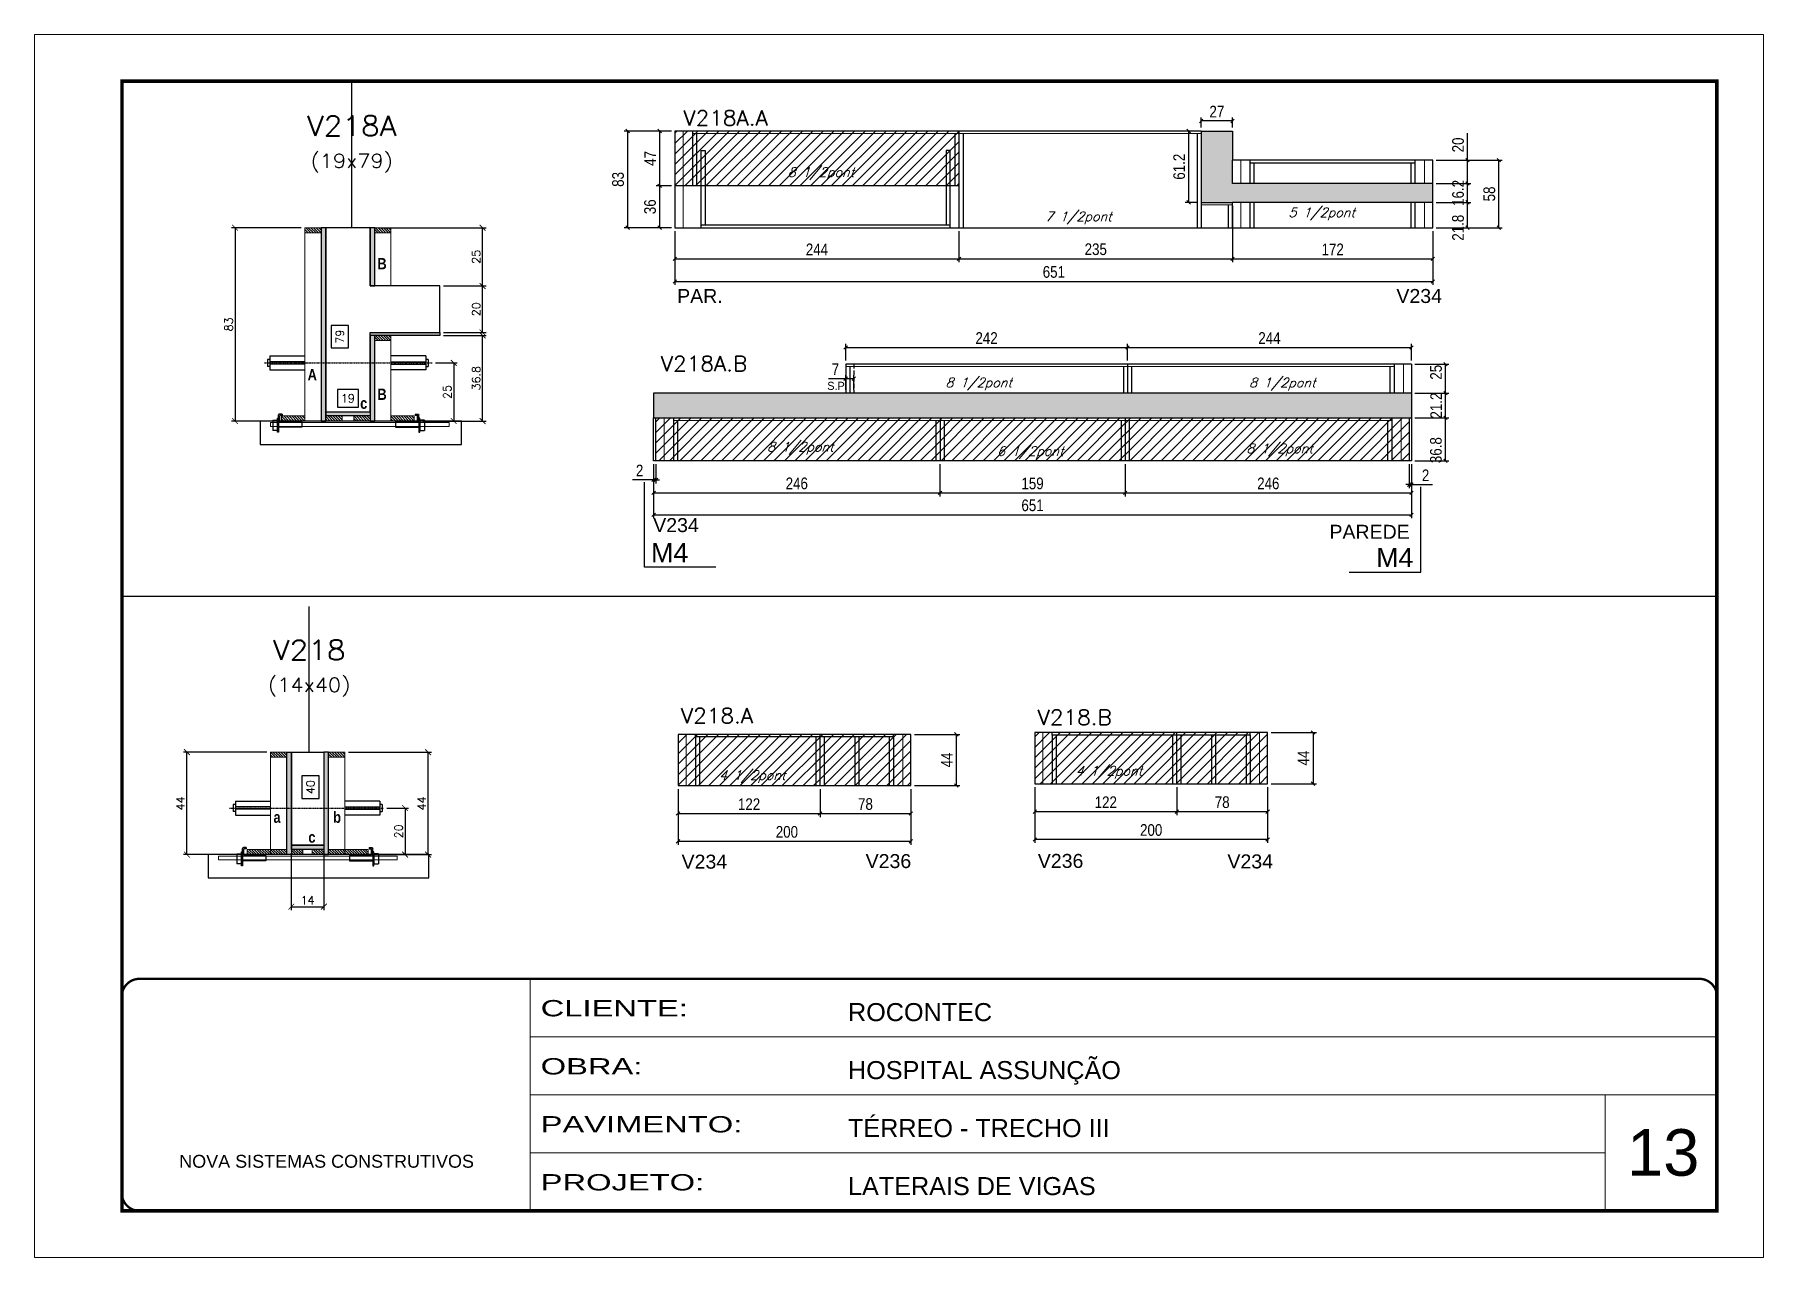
# Model space of a CAD drawing. Extents: x 137137 to 143418, y 10464 to 34486.
# Drawn here: x 137137 to 138622, y 29990 to 31040 of the extents above; entities that cross this region are included whole.
import ezdxf
from ezdxf.enums import TextEntityAlignment as Align

# ---------------------------------------------------------------- set-up
doc = ezdxf.new("R2010")
doc.units = 0
for name, pattern in [('CONTINUO', [0]), ('DASHED', [0.75, 0.5, -0.25]), ('HIDDEN', [0.375, 0.25, -0.125])]:
    doc.linetypes.add(name, pattern=pattern)
for name, color, linetype in [('5', 5, 'Continuous'), ('barrote', 251, 'Continuous'), ('COTA', 241, 'Continuous'), ('Cota Seção (2x)', 4, 'Continuous'), ('detalhes', 4, 'Continuous'), ('NOMENCLATURA', 7, 'Continuous'), ('Painéis', 200, 'Continuous'), ('presilha', 1, 'Continuous'), ('SARR_2.2x7', 40, 'Continuous'), ('SARR_3.5x7', 81, 'Continuous'), ('TENSOR', 3, 'Continuous'), ('texto', 7, 'Continuous'), ('Texto de Titulo', 7, 'Continuous'), ('Texto Qtd Sarr', 242, 'Continuous')]:
    doc.layers.add(name, color=color, linetype=linetype)
for name, color, linetype, lineweight in [('CARIMBO', 255, 'Continuous', 9), ('CHAPA REAPROV', 6, 'Continuous', 13), ('CONCRETO', 251, 'Continuous', 25), ('Folhas', 255, 'Continuous', 9), ('Hachura', 251, 'Continuous', 9), ('Madeira', 126, 'Continuous', 18), ('Sarr 2.2x7', 40, 'Continuous', 9), ('SARRAFO DE PRESSAO', 251, 'DASHED', 9), ('SCO-___-LAJ', 2, 'Continuous', 0), ('Texto Seção', 7, 'Continuous', 15)]:
    doc.layers.add(name, color=color, linetype=linetype, lineweight=lineweight)
doc.styles.add('ARIAL', font='arial.ttf')
doc.styles.add('COTA TECNICA', font='techl___.ttf', dxfattribs={"height": 10})
doc.styles.add('REGUA-120', font='ROMANS.shx', dxfattribs={"height": 15})
doc.styles.add('Romans', font='romans.shx')
doc.styles.add('ROMAS860', font='ROMAS860.SHX')
doc.styles.get("Standard").update_dxf_attribs({"font": 'arial.ttf'})
doc.styles.add('TECNICA', font='techb___.ttf', dxfattribs={"height": 10})
doc.styles.add('Tecnologia', font='')
doc.styles.get('Tecnologia').set_extended_font_data('Forgotten Futurist')
doc.dimstyles.new('Cota Seção (2x)', dxfattribs={"dimtxt": 7, "dimasz": 5, "dimexe": 3, "dimexo": 3, "dimgap": 2, "dimtad": 3, "dimdec": 1, "dimlfac": 0.5, "dimzin": 12, "dimdsep": 46, "dimtxsty": 'Romans', "dimblk": 'ARCHTICK', "dimcen": 0, "dimclrd": 4, "dimclre": 4, "dimclrt": 1, "dimadec": 1, "dimazin": 3, "dimtfac": 1, "dimtdec": 1, "dimtmove": 0, "dimatfit": 3, "dimldrblk": 'OBLIQUE', "dimfxl": 1, "dimtolj": 1, "dimtzin": 12, "dimarcsym": 0})
doc.dimstyles.new('Cota Seção interna', dxfattribs={"dimtxt": 7, "dimasz": 6, "dimexe": 0.18, "dimexo": 2, "dimgap": -4, "dimtad": 3, "dimdec": 1, "dimlfac": 0.5, "dimzin": 12, "dimdsep": 46, "dimtxsty": 'Romans', "dimblk": 'ARCHTICK', "dimcen": 0.09, "dimse1": 1, "dimse2": 1, "dimsd1": 1, "dimsd2": 1, "dimclrd": 180, "dimclre": 5, "dimclrt": 1, "dimadec": 0, "dimazin": 3, "dimtfac": 1, "dimtdec": 1, "dimtofl": 0, "dimtmove": 0, "dimatfit": 3, "dimldrblk": 'ARCHTICK', "dimfxl": 1, "dimtolj": 1, "dimtzin": 0, "dimarcsym": 0})
doc.dimstyles.new('PAINEL', dxfattribs={"dimtxt": 10, "dimasz": 3, "dimexe": 3, "dimexo": 3, "dimgap": 3, "dimtad": 1, "dimdec": 1, "dimzin": 12, "dimdsep": 46, "dimtxsty": 'COTA TECNICA', "dimblk1": 'OBLIQUE', "dimblk2": 'OBLIQUE', "dimsah": 1, "dimcen": 0.9, "dimclrd": 4, "dimclre": 4, "dimclrt": 240, "dimadec": 1, "dimazin": 3, "dimtfac": 1, "dimtdec": 1, "dimtmove": 0, "dimatfit": 3, "dimfxl": 1, "dimtolj": 1, "dimtzin": 12, "dimarcsym": 0})
pattern_1 = [(45, (0, 27.226), (-4.49012806, 4.49012806), [])]
pattern_2 = [(315, (160304.4558, 22106.2685), (1.12253202, 1.12253202), [])]
pattern_3 = [(315, (160314.4558, 22106.2685), (1.12253202, 1.12253202), [])]
pattern_4 = [(45, (-1598.5, -7.321), (-4.49012806, 4.49012806), [])]

msp = doc.modelspace()

# ---------------------------------------------------------------- texts
at = {"layer": '5', "linetype": 'Continuous'}
for s, p in [('PAR.', (137689.22, 30809.59)), ('V234', (138307.03, 30809.59)), ('V234', (137668.67, 30612.87)), ('PAREDE', (138249.54, 30607.1)), ('V234', (137693.03, 30323.86)), ('V236', (137851.14, 30324.36)), ('V236', (137999.01, 30324.51)), ('V234', (138161.9, 30324.08))]:
    msp.add_text(s, height=12, rotation=0.00004, dxfattribs=at).set_placement(p)
at = {"layer": 'CARIMBO', "style": 'ARIAL'}
msp.add_text('13', height=40, dxfattribs=at).set_placement((138505.15, 30060.19))
at = {"layer": 'detalhes', "style": 'TECNICA'}
for s, p in [('B', (137431.79, 30838.56)), ('A', (137371.83, 30743.23)), ('c', (137416.95, 30718.7)), ('B', (137431.79, 30726.39)), ('a', (137342.53, 30363.25)), ('b', (137393.77, 30363.24)), ('c', (137372.44, 30346.15))]:
    msp.add_text(s, height=9.6, dxfattribs=at).set_placement(p)
at = {"layer": 'NOMENCLATURA', "linetype": 'Continuous'}
for p in [(137666.79, 30586.86), (138289.61, 30582.76)]:
    msp.add_text('M4', height=16.5, dxfattribs=at).set_placement(p)
at = {"layer": 'texto', "color": 2, "char_height": 8, "attachment_point": 5, "style": 'Romans'}
for s, insert in [('{\\Q19;\\C256;8 1/2pont}', (137812.8, 30920.66)), ('{\\Q19;\\C256;7 1/2pont}', (138033.95, 30882.61)), ('{\\Q19;\\C256;5 1/2pont}', (138242.9, 30886.05)), ('{\\Q19;\\C256;8 1/2pont}', (137948.25, 30739.99)), ('{\\Q19;\\C256;8 1/2pont}', (138209.03, 30739.91)), ('{\\Q19;\\C256;8 1/2pont}', (137795.06, 30684.86)), ('{\\Q19;\\C256;6 1/2pont}', (137992.55, 30681.07)), ('{\\Q19;\\C256;8 1/2pont}', (138206.7, 30683.44)), ('{\\Q19;\\C256;4 1/2pont}', (138060.13, 30406.49)), ('{\\Q19;\\C256;4 1/2pont}', (137753.76, 30402.85))]:
    msp.add_mtext(s, dxfattribs=dict(at, insert=insert))
at = {"layer": 'texto', "color": 4, "insert": (137825.71, 30738.38), "char_height": 7, "attachment_point": 5, "style": 'ROMAS860'}
msp.add_mtext('S.P', dxfattribs=at)
at = {"layer": 'Texto Seção', "style": 'REGUA-120', "width": 1.05}
for s, p in [('V218A.A', (137694.58, 30961.99)), ('V218A.B', (137675.22, 30750.97)), ('V218.A', (137692.48, 30448.67)), ('V218.B', (137998.85, 30447.31))]:
    msp.add_text(s, height=13, dxfattribs=at).set_placement(p)

# ---------------------------------------------------------------- blocks, each defined once
blk = doc.blocks.new('9999999999')
at = {"color": 30, "linetype": 'CONTINUO'}
for p, q in [((98564.6, 34230.2), (98564.6, 34429.4)), ((98564.6, 34379.6), (99584, 34379.6)), ((98564.6, 34329.8), (99488, 34329.8)), ((99584, 34329.8), (99488, 34329.8)), ((99488, 34329.8), (99488, 34230.2)), ((98564.6, 34280), (99488, 34280))]:
    blk.add_line(p, q, dxfattribs=at)
at = {"color": 30, "linetype": 'CONTINUO', "const_width": 2}
blk.add_lwpolyline([(99584, 34230.2), (99584, 34414.4, 0.414214), (99569, 34429.4), (98229, 34429.4, 0.414214), (98214, 34414.4), (98214, 34245.2, 0.414214), (98229, 34230.2), (99584, 34230.2)], format="xyb", dxfattribs=at)
at = {"layer": 'Folhas'}
blk.add_lwpolyline([(98139, 34190.2), (99624, 34190.2), (99624, 35240.2), (98139, 35240.2)], close=True, dxfattribs=at)
at = {"layer": 'Folhas', "color": 30, "const_width": 3}
blk.add_lwpolyline([(98214, 34230.2), (99584, 34230.2), (99584, 35200.2), (98214, 35200.2)], close=True, dxfattribs=at)
at = {"color": 7, "linetype": 'Continuous', "ltscale": 5, "style": 'ARIAL'}
for s, height, p in [('ROCONTEC', 15.48, (98837.7, 34393.1)), ('HOSPITAL ASSUNÇÃO', 15.483, (98837.7, 34343.3)), ('TÉRREO - TRECHO III', 15.483, (98837.7, 34293.5)), ('NOVA SISTEMAS CONSTRUTIVOS', 11.059, (98263.2, 34267.2)), ('LATERAIS DE VIGAS', 15.483, (98837.7, 34243.7))]:
    blk.add_text(s, height=height, dxfattribs=at).set_placement(p)
at = {"layer": 'Folhas', "color": 7, "style": 'Tecnologia', "width": 1.5}
for s, p in [('CLIENTE:', (98573.7, 34397.2)), ('OBRA:', (98573.7, 34347.3)), ('PAVIMENTO:', (98573.7, 34297.5)), ('PROJETO:', (98573.7, 34247.7))]:
    blk.add_text(s, height=14, dxfattribs=at).set_placement(p)
blk = doc.blocks.new('_Oblique')
at = {"color": 0, "linetype": 'ByBlock', "lineweight": -2}
blk.add_line((-0.5, -0.5), (0.5, 0.5), dxfattribs=at)
blk = doc.blocks.new('*D101')
at = {"layer": 'COTA', "color": 4, "linetype": 'ByBlock', "lineweight": -2, "transparency": 16777216}
for p, q in [((137687.3, 30871.2), (137687.3, 30844.5)), ((137931.3, 30871.2), (137931.3, 30844.5)), ((137687.3, 30847.5), (137931.3, 30847.5))]:
    blk.add_line(p, q, dxfattribs=at)
at = {"layer": 'Defpoints', "color": 0, "linetype": 'ByBlock', "transparency": 16777216}
for p in [(137687.3, 30874.2), (137931.3, 30874.2), (137931.3, 30847.5)]:
    blk.add_point(p, dxfattribs=at)
at = {"layer": 'COTA', "color": 4, "linetype": 'ByBlock', "lineweight": -2, "transparency": 16777216, "xscale": 3, "yscale": 3, "zscale": 3, "rotation": 180}
blk.add_blockref('_Oblique', (137687.3, 30847.5), dxfattribs=at)
at = {"layer": 'COTA', "color": 4, "linetype": 'ByBlock', "lineweight": -2, "transparency": 16777216, "xscale": 3, "yscale": 3, "zscale": 3}
blk.add_blockref('_Oblique', (137931.3, 30847.5), dxfattribs=at)
at = {"layer": 'COTA', "color": 240, "linetype": 'ByBlock', "transparency": 16777216, "insert": (137809.3, 30855.6), "char_height": 10, "attachment_point": 5, "style": 'COTA TECNICA'}
blk.add_mtext('\\A1;244', dxfattribs=at)
blk = doc.blocks.new('*D102')
at = {"layer": 'COTA', "color": 4, "linetype": 'ByBlock', "lineweight": -2, "transparency": 16777216}
for p, q in [((138166.3, 30893), (138166.3, 30844.5)), ((137931.3, 30871.2), (137931.3, 30844.5)), ((137931.3, 30847.5), (138166.3, 30847.5))]:
    blk.add_line(p, q, dxfattribs=at)
at = {"layer": 'Defpoints', "color": 0, "linetype": 'ByBlock', "transparency": 16777216}
for p in [(138166.3, 30896), (137931.3, 30874.2), (138166.3, 30847.5)]:
    blk.add_point(p, dxfattribs=at)
at = {"layer": 'COTA', "color": 4, "linetype": 'ByBlock', "lineweight": -2, "transparency": 16777216, "xscale": 3, "yscale": 3, "zscale": 3, "rotation": 180}
blk.add_blockref('_Oblique', (137931.3, 30847.5), dxfattribs=at)
at = {"layer": 'COTA', "color": 4, "linetype": 'ByBlock', "lineweight": -2, "transparency": 16777216, "xscale": 3, "yscale": 3, "zscale": 3}
blk.add_blockref('_Oblique', (138166.3, 30847.5), dxfattribs=at)
at = {"layer": 'COTA', "color": 240, "linetype": 'ByBlock', "transparency": 16777216, "insert": (138048.8, 30855.7), "char_height": 10, "attachment_point": 5, "style": 'COTA TECNICA'}
blk.add_mtext('\\A1;235', dxfattribs=at)
blk = doc.blocks.new('*D103')
at = {"layer": 'COTA', "color": 4, "linetype": 'ByBlock', "lineweight": -2, "transparency": 16777216}
for p, q in [((138166.3, 30871.2), (138166.3, 30844.5)), ((138338.3, 30871.2), (138338.3, 30844.5)), ((138166.3, 30847.5), (138338.3, 30847.5))]:
    blk.add_line(p, q, dxfattribs=at)
at = {"layer": 'Defpoints', "color": 0, "linetype": 'ByBlock', "transparency": 16777216}
for p in [(138166.3, 30874.2), (138338.3, 30874.2), (138338.3, 30847.5)]:
    blk.add_point(p, dxfattribs=at)
at = {"layer": 'COTA', "color": 4, "linetype": 'ByBlock', "lineweight": -2, "transparency": 16777216, "xscale": 3, "yscale": 3, "zscale": 3, "rotation": 180}
blk.add_blockref('_Oblique', (138166.3, 30847.5), dxfattribs=at)
at = {"layer": 'COTA', "color": 4, "linetype": 'ByBlock', "lineweight": -2, "transparency": 16777216, "xscale": 3, "yscale": 3, "zscale": 3}
blk.add_blockref('_Oblique', (138338.3, 30847.5), dxfattribs=at)
at = {"layer": 'COTA', "color": 240, "linetype": 'ByBlock', "transparency": 16777216, "insert": (138252.3, 30855.6), "char_height": 10, "attachment_point": 5, "style": 'COTA TECNICA'}
blk.add_mtext('\\A1;172', dxfattribs=at)
blk = doc.blocks.new('*D104')
at = {"layer": 'COTA', "color": 4, "linetype": 'ByBlock', "lineweight": -2, "transparency": 16777216}
for p, q in [((138341.3, 30896), (138371.1, 30896)), ((138368.1, 30874.2), (138368.1, 30896)), ((138341.3, 30874.2), (138371.1, 30874.2))]:
    blk.add_line(p, q, dxfattribs=at)
at = {"layer": 'Defpoints', "color": 0, "linetype": 'ByBlock', "transparency": 16777216}
for p in [(138338.3, 30896), (138368.1, 30896), (138338.3, 30874.2)]:
    blk.add_point(p, dxfattribs=at)
at = {"layer": 'COTA', "color": 4, "linetype": 'ByBlock', "lineweight": -2, "transparency": 16777216, "xscale": 3, "yscale": 3, "zscale": 3}
for p, rotation in [((138368.1, 30896), 90), ((138368.1, 30874.2), 270)]:
    blk.add_blockref('_Oblique', p, dxfattribs=dict(at, rotation=rotation))
at = {"layer": 'COTA', "color": 240, "linetype": 'ByBlock', "transparency": 16777216, "insert": (138360, 30874.2), "char_height": 10, "attachment_point": 5, "rotation": 90, "style": 'COTA TECNICA'}
blk.add_mtext('\\A1;21.8', dxfattribs=at)
blk = doc.blocks.new('*D105')
at = {"layer": 'COTA', "color": 4, "linetype": 'ByBlock', "lineweight": -2, "transparency": 16777216}
for p, q in [((137684.3, 30957.2), (137671.2, 30957.2)), ((137674.2, 30957.2), (137674.2, 30910.2)), ((137684.3, 30910.2), (137671.2, 30910.2))]:
    blk.add_line(p, q, dxfattribs=at)
at = {"layer": 'Defpoints', "color": 0, "linetype": 'ByBlock', "transparency": 16777216}
for p in [(137687.3, 30957.2), (137674.2, 30910.2), (137687.3, 30910.2)]:
    blk.add_point(p, dxfattribs=at)
at = {"layer": 'COTA', "color": 4, "linetype": 'ByBlock', "lineweight": -2, "transparency": 16777216, "xscale": 3, "yscale": 3, "zscale": 3}
for p, rotation in [((137674.2, 30957.2), 90), ((137674.2, 30910.2), 270)]:
    blk.add_blockref('_Oblique', p, dxfattribs=dict(at, rotation=rotation))
at = {"layer": 'COTA', "color": 240, "linetype": 'ByBlock', "transparency": 16777216, "insert": (137666.1, 30933.7), "char_height": 10, "attachment_point": 5, "rotation": 90, "style": 'COTA TECNICA'}
blk.add_mtext('\\A1;47', dxfattribs=at)
blk = doc.blocks.new('titulo1')
at = {"layer": 'Defpoints', "color": 252, "linetype": 'HIDDEN', "ltscale": 2}
blk.add_line((0, 0), (0, 125), dxfattribs=at)
at = {"layer": 'Defpoints', "style": 'Romans', "oblique": 15}
blk.add_attdef('FOLHA', text='', height=10, dxfattribs=at).set_placement((0, 15.6), align=Align.MIDDLE_CENTER)
at = {"layer": 'Texto Qtd Sarr', "color": 3, "style": 'Romans', "oblique": 15}
for tag, height, p in [('TITULO', 17, (0, 71.4)), ('SEÇÃO', 12, (0, 41.5))]:
    blk.add_attdef(tag, text='', height=height, dxfattribs=at).set_placement(p, align=Align.MIDDLE_CENTER)
blk = doc.blocks.new('_ArchTick')
at = {"color": 0, "linetype": 'ByBlock', "const_width": 0.15}
blk.add_lwpolyline([(-0.5, -0.5), (0.5, 0.5)], dxfattribs=at)
blk = doc.blocks.new('*D5494')
at = {"layer": 'COTA', "color": 4, "lineweight": -2, "transparency": 16777216}
for p, q in [((137488.4, 30781.8), (137525.1, 30781.8)), ((137522.1, 30708.2), (137522.1, 30781.8)), ((137470.8, 30708.2), (137525.1, 30708.2))]:
    blk.add_line(p, q, dxfattribs=at)
at = {"layer": 'Defpoints', "color": 0, "transparency": 16777216}
for p in [(137485.4, 30781.8), (137522.1, 30781.8), (137467.8, 30708.2)]:
    blk.add_point(p, dxfattribs=at)
at = {"layer": 'COTA', "color": 4, "lineweight": -2, "transparency": 16777216, "xscale": 5, "yscale": 5, "zscale": 5}
for p, rotation in [((137522.1, 30781.8), 90), ((137522.1, 30708.2), 270)]:
    blk.add_blockref('_ArchTick', p, dxfattribs=dict(at, rotation=rotation))
at = {"layer": 'COTA', "color": 1, "transparency": 16777216, "insert": (137516.6, 30745), "char_height": 7, "attachment_point": 5, "rotation": 90, "style": 'Romans'}
blk.add_mtext('\\A1;36.8', dxfattribs=at)
blk = doc.blocks.new('*D5495')
at = {"layer": 'COTA', "color": 4, "lineweight": -2, "transparency": 16777216}
for p, q in [((137488.4, 30824.2), (137525.1, 30824.2)), ((137522.1, 30784.2), (137522.1, 30824.2)), ((137488.4, 30784.2), (137525.1, 30784.2))]:
    blk.add_line(p, q, dxfattribs=at)
at = {"layer": 'Defpoints', "color": 0, "transparency": 16777216}
for p in [(137485.4, 30824.2), (137522.1, 30824.2), (137485.4, 30784.2)]:
    blk.add_point(p, dxfattribs=at)
at = {"layer": 'COTA', "color": 4, "lineweight": -2, "transparency": 16777216, "xscale": 5, "yscale": 5, "zscale": 5}
for p, rotation in [((137522.1, 30824.2), 90), ((137522.1, 30784.2), 270)]:
    blk.add_blockref('_ArchTick', p, dxfattribs=dict(at, rotation=rotation))
at = {"layer": 'COTA', "color": 1, "transparency": 16777216, "insert": (137516.6, 30804.2), "char_height": 7, "attachment_point": 5, "rotation": 90, "style": 'Romans'}
blk.add_mtext('\\A1;20', dxfattribs=at)
blk = doc.blocks.new('*D5496')
at = {"layer": 'Cota Seção (2x)', "color": 180, "lineweight": -2, "transparency": 16777216}
for p, q in [((137407, 30790.2), (137392, 30790.2)), ((137392, 30790.2), (137392, 30771.2)), ((137407, 30771.2), (137407, 30790.2)), ((137392, 30771.2), (137407, 30771.2))]:
    blk.add_line(p, q, dxfattribs=at)
at = {"layer": 'Defpoints', "color": 0, "transparency": 16777216}
for p in [(137411, 30874.2), (137425.4, 30874.2), (137425.4, 30716.2)]:
    blk.add_point(p, dxfattribs=at)
at = {"layer": 'Cota Seção (2x)', "color": 1, "transparency": 16777216, "insert": (137399.5, 30780.7), "char_height": 7, "attachment_point": 5, "rotation": 90, "style": 'Romans'}
blk.add_mtext('\\A1;79', dxfattribs=at)
blk = doc.blocks.new('PRESILHA METÁLICA 1')
at = {"layer": 'presilha'}
for p, q in [((0, 13), (6, 13)), ((0, 13), (0, 0)), ((6, 0), (0, 0)), ((6, 15.5), (7.5, 15.5)), ((6, -2.5), (6, 15.5)), ((6, 13), (6, 0)), ((7.5, 10.6), (7.5, 19.9)), ((7.5, 15.5), (7.5, -2.5)), ((37.5, 4.1), (7.5, 4.1)), ((12, 21), (8.6, 21)), ((9, 11.6), (9, 18.9)), ((12, 19.5), (9.6, 19.5)), ((37.5, 11), (9.6, 11)), ((12, 21), (12, 19.5)), ((37.5, 11), (37.5, 4.1)), ((7.5, -2.5), (6, -2.5))]:
    blk.add_line(p, q, dxfattribs=at)
for centre, radius, start, end in [((8.6, 19.9), 1.14, 90, 180), ((9.6, 18.9), 0.57, 90, 180), ((9.6, 11.6), 0.57, 180, 270)]:
    blk.add_arc(centre, radius, start, end, dxfattribs=at)
blk = doc.blocks.new('*D5497')
at = {"layer": 'Cota Seção (2x)', "color": 180, "lineweight": -2, "transparency": 16777216}
for p, q in [((137415.4, 30735.2), (137397.4, 30735.2)), ((137397.4, 30735.2), (137397.4, 30720.2)), ((137415.4, 30720.2), (137415.4, 30735.2)), ((137397.4, 30720.2), (137415.4, 30720.2))]:
    blk.add_line(p, q, dxfattribs=at)
at = {"layer": 'Defpoints', "color": 0, "transparency": 16777216}
for p in [(137425.4, 30716.2), (137387.4, 30708.2), (137425.4, 30708.2)]:
    blk.add_point(p, dxfattribs=at)
at = {"layer": 'Cota Seção (2x)', "color": 1, "transparency": 16777216, "insert": (137406.4, 30727.7), "char_height": 7, "attachment_point": 5, "style": 'Romans'}
blk.add_mtext('\\A1;19', dxfattribs=at)
blk = doc.blocks.new('*D5498')
at = {"layer": 'COTA', "color": 4, "lineweight": -2, "transparency": 16777216}
for p, q in [((137366.4, 30874.2), (137306.5, 30874.2)), ((137309.5, 30874.2), (137309.5, 30708.2)), ((137366.4, 30708.2), (137306.5, 30708.2))]:
    blk.add_line(p, q, dxfattribs=at)
at = {"layer": 'Defpoints', "color": 0, "transparency": 16777216}
for p in [(137369.4, 30874.2), (137309.5, 30708.2), (137369.4, 30708.2)]:
    blk.add_point(p, dxfattribs=at)
at = {"layer": 'COTA', "color": 4, "lineweight": -2, "transparency": 16777216, "xscale": 5, "yscale": 5, "zscale": 5}
for p, rotation in [((137309.5, 30874.2), 90), ((137309.5, 30708.2), 270)]:
    blk.add_blockref('_ArchTick', p, dxfattribs=dict(at, rotation=rotation))
at = {"layer": 'COTA', "color": 1, "transparency": 16777216, "insert": (137304, 30791.2), "char_height": 7, "attachment_point": 5, "rotation": 90, "style": 'Romans'}
blk.add_mtext('\\A1;83', dxfattribs=at)
blk = doc.blocks.new('*D5499')
at = {"layer": 'COTA', "color": 4, "lineweight": -2, "transparency": 16777216}
for p, q in [((137481.7, 30758.2), (137500.3, 30758.2)), ((137497.3, 30758.2), (137497.3, 30708.2)), ((137481.7, 30708.2), (137500.3, 30708.2))]:
    blk.add_line(p, q, dxfattribs=at)
at = {"layer": 'Defpoints', "color": 0, "transparency": 16777216}
for p in [(137478.7, 30758.2), (137478.7, 30708.2), (137497.3, 30708.2)]:
    blk.add_point(p, dxfattribs=at)
at = {"layer": 'COTA', "color": 4, "lineweight": -2, "transparency": 16777216, "xscale": 5, "yscale": 5, "zscale": 5}
for p, rotation in [((137497.3, 30758.2), 90), ((137497.3, 30708.2), 270)]:
    blk.add_blockref('_ArchTick', p, dxfattribs=dict(at, rotation=rotation))
at = {"layer": 'COTA', "color": 1, "transparency": 16777216, "insert": (137491.8, 30733.2), "char_height": 7, "attachment_point": 5, "rotation": 90, "style": 'Romans'}
blk.add_mtext('\\A1;25', dxfattribs=at)
blk = doc.blocks.new('*D5500')
at = {"layer": 'COTA', "color": 4, "lineweight": -2, "transparency": 16777216}
for p, q in [((137432.4, 30874.2), (137525.1, 30874.2)), ((137522.1, 30824.2), (137522.1, 30874.2)), ((137488.4, 30824.2), (137525.1, 30824.2))]:
    blk.add_line(p, q, dxfattribs=at)
at = {"layer": 'Defpoints', "color": 0, "transparency": 16777216}
for p in [(137429.4, 30874.2), (137522.1, 30874.2), (137485.4, 30824.2)]:
    blk.add_point(p, dxfattribs=at)
at = {"layer": 'COTA', "color": 4, "lineweight": -2, "transparency": 16777216, "xscale": 5, "yscale": 5, "zscale": 5}
for p, rotation in [((137522.1, 30874.2), 90), ((137522.1, 30824.2), 270)]:
    blk.add_blockref('_ArchTick', p, dxfattribs=dict(at, rotation=rotation))
at = {"layer": 'COTA', "color": 1, "transparency": 16777216, "insert": (137516.6, 30849.2), "char_height": 7, "attachment_point": 5, "rotation": 90, "style": 'Romans'}
blk.add_mtext('\\A1;25', dxfattribs=at)
blk = doc.blocks.new('*D5501')
at = {"layer": 'COTA', "color": 4, "lineweight": -2, "ltscale": 25, "transparency": 16777216}
for p, q in [((138341.3, 30912.2), (138371.1, 30912.2)), ((138368.1, 30896), (138368.1, 30912.2)), ((138341.3, 30896), (138371.1, 30896))]:
    blk.add_line(p, q, dxfattribs=at)
at = {"layer": 'Defpoints', "color": 0, "ltscale": 25, "transparency": 16777216}
for p in [(138338.3, 30912.2), (138368.1, 30912.2), (138338.3, 30896)]:
    blk.add_point(p, dxfattribs=at)
at = {"layer": 'COTA', "color": 4, "lineweight": -2, "ltscale": 25, "transparency": 16777216, "xscale": 3, "yscale": 3, "zscale": 3}
for p, rotation in [((138368.1, 30912.2), 90), ((138368.1, 30896), 270)]:
    blk.add_blockref('_Oblique', p, dxfattribs=dict(at, rotation=rotation))
at = {"layer": 'COTA', "color": 240, "ltscale": 25, "transparency": 16777216, "insert": (138360, 30904.1), "char_height": 10, "attachment_point": 5, "rotation": 90, "style": 'COTA TECNICA'}
blk.add_mtext('\\A1;16.2', dxfattribs=at)
blk = doc.blocks.new('*D5502')
at = {"layer": 'COTA', "color": 4, "lineweight": -2, "ltscale": 25, "transparency": 16777216}
for p, q in [((138368.1, 30932.2), (138368.1, 30955.4)), ((138341.3, 30932.2), (138371.1, 30932.2)), ((138368.1, 30912.2), (138368.1, 30932.2)), ((138341.3, 30912.2), (138371.1, 30912.2))]:
    blk.add_line(p, q, dxfattribs=at)
at = {"layer": 'Defpoints', "color": 0, "ltscale": 25, "transparency": 16777216}
for p in [(138338.3, 30932.2), (138368.1, 30932.2), (138338.3, 30912.2)]:
    blk.add_point(p, dxfattribs=at)
at = {"layer": 'COTA', "color": 4, "lineweight": -2, "ltscale": 25, "transparency": 16777216, "xscale": 3, "yscale": 3, "zscale": 3}
for p, rotation in [((138368.1, 30932.2), 90), ((138368.1, 30912.2), 270)]:
    blk.add_blockref('_Oblique', p, dxfattribs=dict(at, rotation=rotation))
at = {"layer": 'COTA', "color": 240, "ltscale": 25, "transparency": 16777216, "insert": (138360, 30945.3), "char_height": 10, "attachment_point": 5, "rotation": 90, "style": 'COTA TECNICA'}
blk.add_mtext('\\A1;20', dxfattribs=at)
blk = doc.blocks.new('*D5503')
at = {"layer": 'COTA', "color": 4, "lineweight": -2, "ltscale": 25, "transparency": 16777216}
for p, q in [((137684.3, 30910.2), (137671.2, 30910.2)), ((137674.2, 30910.2), (137674.2, 30874.2)), ((137684.3, 30874.2), (137671.2, 30874.2))]:
    blk.add_line(p, q, dxfattribs=at)
at = {"layer": 'Defpoints', "color": 0, "ltscale": 25, "transparency": 16777216}
for p in [(137687.3, 30910.2), (137674.2, 30874.2), (137687.3, 30874.2)]:
    blk.add_point(p, dxfattribs=at)
at = {"layer": 'COTA', "color": 4, "lineweight": -2, "ltscale": 25, "transparency": 16777216, "xscale": 3, "yscale": 3, "zscale": 3}
for p, rotation in [((137674.2, 30910.2), 90), ((137674.2, 30874.2), 270)]:
    blk.add_blockref('_Oblique', p, dxfattribs=dict(at, rotation=rotation))
at = {"layer": 'COTA', "color": 240, "ltscale": 25, "transparency": 16777216, "insert": (137666, 30892.2), "char_height": 10, "attachment_point": 5, "rotation": 90, "style": 'COTA TECNICA'}
blk.add_mtext('\\A1;36', dxfattribs=at)
blk = doc.blocks.new('*D5504')
at = {"layer": 'COTA', "color": 4, "lineweight": -2, "ltscale": 25, "transparency": 16777216}
for p, q in [((137684.3, 30957.2), (137643.7, 30957.2)), ((137646.7, 30957.2), (137646.7, 30874.2)), ((137684.3, 30874.2), (137643.7, 30874.2))]:
    blk.add_line(p, q, dxfattribs=at)
at = {"layer": 'Defpoints', "color": 0, "ltscale": 25, "transparency": 16777216}
for p in [(137687.3, 30957.2), (137646.7, 30874.2), (137687.3, 30874.2)]:
    blk.add_point(p, dxfattribs=at)
at = {"layer": 'COTA', "color": 4, "lineweight": -2, "ltscale": 25, "transparency": 16777216, "xscale": 3, "yscale": 3, "zscale": 3}
for p, rotation in [((137646.7, 30957.2), 90), ((137646.7, 30874.2), 270)]:
    blk.add_blockref('_Oblique', p, dxfattribs=dict(at, rotation=rotation))
at = {"layer": 'COTA', "color": 240, "ltscale": 25, "transparency": 16777216, "insert": (137638.5, 30915.7), "char_height": 10, "attachment_point": 5, "rotation": 90, "style": 'COTA TECNICA'}
blk.add_mtext('\\A1;83', dxfattribs=at)
blk = doc.blocks.new('*D5505')
at = {"layer": 'COTA', "color": 4, "lineweight": -2, "ltscale": 25, "transparency": 16777216}
for p, q in [((138323, 30710.9), (138352.2, 30710.9)), ((138349.2, 30674.1), (138349.2, 30710.9)), ((138323, 30674.1), (138352.2, 30674.1))]:
    blk.add_line(p, q, dxfattribs=at)
at = {"layer": 'Defpoints', "color": 0, "ltscale": 25, "transparency": 16777216}
for p in [(138320, 30710.9), (138349.2, 30710.9), (138320, 30674.1)]:
    blk.add_point(p, dxfattribs=at)
at = {"layer": 'COTA', "color": 4, "lineweight": -2, "ltscale": 25, "transparency": 16777216, "xscale": 3, "yscale": 3, "zscale": 3}
for p, rotation in [((138349.2, 30710.9), 90), ((138349.2, 30674.1), 270)]:
    blk.add_blockref('_Oblique', p, dxfattribs=dict(at, rotation=rotation))
at = {"layer": 'COTA', "color": 240, "ltscale": 25, "transparency": 16777216, "insert": (138341, 30683.2), "char_height": 10, "attachment_point": 5, "rotation": 90, "style": 'COTA TECNICA'}
blk.add_mtext('\\A1;36.8', dxfattribs=at)
blk = doc.blocks.new('*D5506')
at = {"layer": 'COTA', "color": 4, "lineweight": -2, "ltscale": 25, "transparency": 16777216}
for p, q in [((138323, 30732.1), (138352.2, 30732.1)), ((138349.2, 30710.9), (138349.2, 30732.1)), ((138323, 30710.9), (138352.2, 30710.9))]:
    blk.add_line(p, q, dxfattribs=at)
at = {"layer": 'Defpoints', "color": 0, "ltscale": 25, "transparency": 16777216}
for p in [(138320, 30732.1), (138349.2, 30732.1), (138320, 30710.9)]:
    blk.add_point(p, dxfattribs=at)
at = {"layer": 'COTA', "color": 4, "lineweight": -2, "ltscale": 25, "transparency": 16777216, "xscale": 3, "yscale": 3, "zscale": 3}
for p, rotation in [((138349.2, 30732.1), 90), ((138349.2, 30710.9), 270)]:
    blk.add_blockref('_Oblique', p, dxfattribs=dict(at, rotation=rotation))
at = {"layer": 'COTA', "color": 240, "ltscale": 25, "transparency": 16777216, "insert": (138341.2, 30721.5), "char_height": 10, "attachment_point": 5, "rotation": 90, "style": 'COTA TECNICA'}
blk.add_mtext('\\A1;21.2', dxfattribs=at)
blk = doc.blocks.new('*D5507')
at = {"layer": 'COTA', "color": 4, "lineweight": -2, "ltscale": 25, "transparency": 16777216}
for p, q in [((138323, 30757.1), (138352.2, 30757.1)), ((138349.2, 30732.1), (138349.2, 30757.1)), ((138323, 30732.1), (138352.2, 30732.1))]:
    blk.add_line(p, q, dxfattribs=at)
at = {"layer": 'Defpoints', "color": 0, "ltscale": 25, "transparency": 16777216}
for p in [(138320, 30757.1), (138349.2, 30757.1), (138320, 30732.1)]:
    blk.add_point(p, dxfattribs=at)
at = {"layer": 'COTA', "color": 4, "lineweight": -2, "ltscale": 25, "transparency": 16777216, "xscale": 3, "yscale": 3, "zscale": 3}
for p, rotation in [((138349.2, 30757.1), 90), ((138349.2, 30732.1), 270)]:
    blk.add_blockref('_Oblique', p, dxfattribs=dict(at, rotation=rotation))
at = {"layer": 'COTA', "color": 240, "ltscale": 25, "transparency": 16777216, "insert": (138341.1, 30750.1), "char_height": 10, "attachment_point": 5, "rotation": 90, "style": 'COTA TECNICA'}
blk.add_mtext('\\A1;25', dxfattribs=at)
blk = doc.blocks.new('*D5508')
at = {"layer": 'COTA', "color": 4, "lineweight": -2, "ltscale": 25, "transparency": 16777216}
for p, q in [((137669, 30671.1), (137669, 30643.5)), ((137915, 30671.1), (137915, 30643.5)), ((137669, 30646.5), (137915, 30646.5))]:
    blk.add_line(p, q, dxfattribs=at)
at = {"layer": 'Defpoints', "color": 0, "ltscale": 25, "transparency": 16777216}
for p in [(137669, 30674.1), (137915, 30674.1), (137915, 30646.5)]:
    blk.add_point(p, dxfattribs=at)
at = {"layer": 'COTA', "color": 4, "lineweight": -2, "ltscale": 25, "transparency": 16777216, "xscale": 3, "yscale": 3, "zscale": 3, "rotation": 180}
blk.add_blockref('_Oblique', (137669, 30646.5), dxfattribs=at)
at = {"layer": 'COTA', "color": 4, "lineweight": -2, "ltscale": 25, "transparency": 16777216, "xscale": 3, "yscale": 3, "zscale": 3}
blk.add_blockref('_Oblique', (137915, 30646.5), dxfattribs=at)
at = {"layer": 'COTA', "color": 240, "ltscale": 25, "transparency": 16777216, "insert": (137792, 30654.6), "char_height": 10, "attachment_point": 5, "style": 'COTA TECNICA'}
blk.add_mtext('\\A1;246', dxfattribs=at)
blk = doc.blocks.new('*D5509')
at = {"layer": 'COTA', "color": 4, "lineweight": -2, "ltscale": 25, "transparency": 16777216}
for p, q in [((137915, 30671.1), (137915, 30643.5)), ((138074, 30671.1), (138074, 30643.5)), ((137915, 30646.5), (138074, 30646.5))]:
    blk.add_line(p, q, dxfattribs=at)
at = {"layer": 'Defpoints', "color": 0, "ltscale": 25, "transparency": 16777216}
for p in [(137915, 30674.1), (138074, 30674.1), (138074, 30646.5)]:
    blk.add_point(p, dxfattribs=at)
at = {"layer": 'COTA', "color": 4, "lineweight": -2, "ltscale": 25, "transparency": 16777216, "xscale": 3, "yscale": 3, "zscale": 3, "rotation": 180}
blk.add_blockref('_Oblique', (137915, 30646.5), dxfattribs=at)
at = {"layer": 'COTA', "color": 4, "lineweight": -2, "ltscale": 25, "transparency": 16777216, "xscale": 3, "yscale": 3, "zscale": 3}
blk.add_blockref('_Oblique', (138074, 30646.5), dxfattribs=at)
at = {"layer": 'COTA', "color": 240, "ltscale": 25, "transparency": 16777216, "insert": (137994.5, 30654.6), "char_height": 10, "attachment_point": 5, "style": 'COTA TECNICA'}
blk.add_mtext('\\A1;159', dxfattribs=at)
blk = doc.blocks.new('*D5510')
at = {"layer": 'COTA', "color": 4, "lineweight": -2, "ltscale": 25, "transparency": 16777216}
for p, q in [((138074, 30671.1), (138074, 30643.5)), ((138320, 30671.1), (138320, 30643.5)), ((138074, 30646.5), (138320, 30646.5))]:
    blk.add_line(p, q, dxfattribs=at)
at = {"layer": 'Defpoints', "color": 0, "ltscale": 25, "transparency": 16777216}
for p in [(138074, 30674.1), (138320, 30674.1), (138320, 30646.5)]:
    blk.add_point(p, dxfattribs=at)
at = {"layer": 'COTA', "color": 4, "lineweight": -2, "ltscale": 25, "transparency": 16777216, "xscale": 3, "yscale": 3, "zscale": 3, "rotation": 180}
blk.add_blockref('_Oblique', (138074, 30646.5), dxfattribs=at)
at = {"layer": 'COTA', "color": 4, "lineweight": -2, "ltscale": 25, "transparency": 16777216, "xscale": 3, "yscale": 3, "zscale": 3}
blk.add_blockref('_Oblique', (138320, 30646.5), dxfattribs=at)
at = {"layer": 'COTA', "color": 240, "ltscale": 25, "transparency": 16777216, "insert": (138197, 30654.6), "char_height": 10, "attachment_point": 5, "style": 'COTA TECNICA'}
blk.add_mtext('\\A1;246', dxfattribs=at)
blk = doc.blocks.new('*D5511')
at = {"layer": 'COTA', "color": 4, "lineweight": -2, "ltscale": 25, "transparency": 16777216}
for p, q in [((137834, 30760.1), (137834, 30774.4)), ((137834, 30771.4), (138076, 30771.4)), ((138076, 30760.1), (138076, 30774.4))]:
    blk.add_line(p, q, dxfattribs=at)
at = {"layer": 'Defpoints', "color": 0, "ltscale": 25, "transparency": 16777216}
for p in [(138076, 30771.4), (137834, 30757.1), (138076, 30757.1)]:
    blk.add_point(p, dxfattribs=at)
at = {"layer": 'COTA', "color": 4, "lineweight": -2, "ltscale": 25, "transparency": 16777216, "xscale": 3, "yscale": 3, "zscale": 3, "rotation": 180}
blk.add_blockref('_Oblique', (137834, 30771.4), dxfattribs=at)
at = {"layer": 'COTA', "color": 4, "lineweight": -2, "ltscale": 25, "transparency": 16777216, "xscale": 3, "yscale": 3, "zscale": 3}
blk.add_blockref('_Oblique', (138076, 30771.4), dxfattribs=at)
at = {"layer": 'COTA', "color": 240, "ltscale": 25, "transparency": 16777216, "insert": (137955, 30779.5), "char_height": 10, "attachment_point": 5, "style": 'COTA TECNICA'}
blk.add_mtext('\\A1;242', dxfattribs=at)
blk = doc.blocks.new('*D5512')
at = {"layer": 'COTA', "color": 4, "lineweight": -2, "ltscale": 25, "transparency": 16777216}
for p, q in [((138076, 30760.1), (138076, 30774.4)), ((138076, 30771.4), (138320, 30771.4)), ((138320, 30760.1), (138320, 30774.4))]:
    blk.add_line(p, q, dxfattribs=at)
at = {"layer": 'Defpoints', "color": 0, "ltscale": 25, "transparency": 16777216}
for p in [(138320, 30771.4), (138076, 30757.1), (138320, 30757.1)]:
    blk.add_point(p, dxfattribs=at)
at = {"layer": 'COTA', "color": 4, "lineweight": -2, "ltscale": 25, "transparency": 16777216, "xscale": 3, "yscale": 3, "zscale": 3, "rotation": 180}
blk.add_blockref('_Oblique', (138076, 30771.4), dxfattribs=at)
at = {"layer": 'COTA', "color": 4, "lineweight": -2, "ltscale": 25, "transparency": 16777216, "xscale": 3, "yscale": 3, "zscale": 3}
blk.add_blockref('_Oblique', (138320, 30771.4), dxfattribs=at)
at = {"layer": 'COTA', "color": 240, "ltscale": 25, "transparency": 16777216, "insert": (138198, 30779.5), "char_height": 10, "attachment_point": 5, "style": 'COTA TECNICA'}
blk.add_mtext('\\A1;244', dxfattribs=at)
blk = doc.blocks.new('*D5513')
at = {"layer": 'COTA', "color": 4, "lineweight": -2, "ltscale": 25, "transparency": 16777216}
for p, q in [((137834, 30744.6), (137819.3, 30744.6)), ((137834, 30735.1), (137834, 30747.6)), ((137841, 30744.6), (137834, 30744.6)), ((137841, 30735.1), (137841, 30747.6))]:
    blk.add_line(p, q, dxfattribs=at)
at = {"layer": 'Defpoints', "color": 0, "ltscale": 25, "transparency": 16777216}
for p in [(137834, 30744.6), (137834, 30732.1), (137841, 30732.1)]:
    blk.add_point(p, dxfattribs=at)
at = {"layer": 'COTA', "color": 4, "lineweight": -2, "ltscale": 25, "transparency": 16777216, "xscale": 3, "yscale": 3, "zscale": 3, "rotation": 180}
blk.add_blockref('_Oblique', (137834, 30744.6), dxfattribs=at)
at = {"layer": 'COTA', "color": 4, "lineweight": -2, "ltscale": 25, "transparency": 16777216, "xscale": 3, "yscale": 3, "zscale": 3}
blk.add_blockref('_Oblique', (137841, 30744.6), dxfattribs=at)
at = {"layer": 'COTA', "color": 240, "ltscale": 25, "transparency": 16777216, "insert": (137825.2, 30752.7), "char_height": 10, "attachment_point": 5, "style": 'COTA TECNICA'}
blk.add_mtext('\\A1;7', dxfattribs=at)
blk = doc.blocks.new('*D5514')
at = {"layer": 'COTA', "color": 4, "lineweight": -2, "ltscale": 25, "transparency": 16777216}
for p, q in [((137669, 30671.1), (137669, 30654.7)), ((137671, 30671.1), (137671, 30654.7)), ((137669, 30657.7), (137650.9, 30657.7)), ((137671, 30657.7), (137669, 30657.7)), ((137671, 30657.7), (137674, 30657.7))]:
    blk.add_line(p, q, dxfattribs=at)
at = {"layer": 'Defpoints', "color": 0, "ltscale": 25, "transparency": 16777216}
for p in [(137669, 30674.1), (137671, 30674.1), (137669, 30657.7)]:
    blk.add_point(p, dxfattribs=at)
at = {"layer": 'COTA', "color": 4, "lineweight": -2, "ltscale": 25, "transparency": 16777216, "xscale": 3, "yscale": 3, "zscale": 3}
blk.add_blockref('_Oblique', (137669, 30657.7), dxfattribs=at)
at = {"layer": 'COTA', "color": 4, "lineweight": -2, "ltscale": 25, "transparency": 16777216, "xscale": 3, "yscale": 3, "zscale": 3, "rotation": 180}
blk.add_blockref('_Oblique', (137671, 30657.7), dxfattribs=at)
at = {"layer": 'COTA', "color": 240, "ltscale": 25, "transparency": 16777216, "insert": (137657, 30665.7), "char_height": 10, "attachment_point": 5, "style": 'COTA TECNICA'}
blk.add_mtext('\\A1;2', dxfattribs=at)
blk = doc.blocks.new('*D5515')
at = {"layer": 'COTA', "color": 4, "lineweight": -2, "ltscale": 25, "transparency": 16777216}
for p, q in [((138318, 30671.1), (138318, 30650.6)), ((138320, 30671.1), (138320, 30650.6)), ((138318, 30653.6), (138315, 30653.6)), ((138318, 30653.6), (138320, 30653.6)), ((138320, 30653.6), (138338.1, 30653.6))]:
    blk.add_line(p, q, dxfattribs=at)
at = {"layer": 'Defpoints', "color": 0, "ltscale": 25, "transparency": 16777216}
for p in [(138318, 30674.1), (138320, 30674.1), (138320, 30653.6)]:
    blk.add_point(p, dxfattribs=at)
at = {"layer": 'COTA', "color": 4, "lineweight": -2, "ltscale": 25, "transparency": 16777216, "xscale": 3, "yscale": 3, "zscale": 3}
blk.add_blockref('_Oblique', (138318, 30653.6), dxfattribs=at)
at = {"layer": 'COTA', "color": 4, "lineweight": -2, "ltscale": 25, "transparency": 16777216, "xscale": 3, "yscale": 3, "zscale": 3, "rotation": 180}
blk.add_blockref('_Oblique', (138320, 30653.6), dxfattribs=at)
at = {"layer": 'COTA', "color": 240, "ltscale": 25, "transparency": 16777216, "insert": (138332.1, 30661.6), "char_height": 10, "attachment_point": 5, "style": 'COTA TECNICA'}
blk.add_mtext('\\A1;2', dxfattribs=at)
blk = doc.blocks.new('*D5522')
at = {"layer": 'COTA', "color": 4, "lineweight": -2, "transparency": 16777216}
for p, q in [((137336.8, 30423.9), (137265.2, 30423.9)), ((137268.2, 30335.9), (137268.2, 30423.9)), ((137316.8, 30335.9), (137265.2, 30335.9))]:
    blk.add_line(p, q, dxfattribs=at)
at = {"layer": 'Defpoints', "color": 0, "transparency": 16777216}
for p in [(137268.2, 30423.9), (137339.8, 30423.9), (137319.8, 30335.9)]:
    blk.add_point(p, dxfattribs=at)
at = {"layer": 'COTA', "color": 4, "lineweight": -2, "transparency": 16777216, "xscale": 5, "yscale": 5, "zscale": 5}
for p, rotation in [((137268.2, 30423.9), 90), ((137268.2, 30335.9), 270)]:
    blk.add_blockref('_ArchTick', p, dxfattribs=dict(at, rotation=rotation))
at = {"layer": 'COTA', "color": 1, "transparency": 16777216, "insert": (137262.7, 30379.9), "char_height": 7, "attachment_point": 5, "rotation": 90, "style": 'Romans'}
blk.add_mtext('\\A1;44', dxfattribs=at)
blk = doc.blocks.new('*D5523')
at = {"layer": 'COTA', "color": 4, "lineweight": -2, "transparency": 16777216}
for p, q in [((137406.8, 30423.9), (137478.3, 30423.9)), ((137475.3, 30335.9), (137475.3, 30423.9)), ((137426.8, 30335.9), (137478.3, 30335.9))]:
    blk.add_line(p, q, dxfattribs=at)
at = {"layer": 'Defpoints', "color": 0, "transparency": 16777216}
for p in [(137403.8, 30423.9), (137475.3, 30423.9), (137423.8, 30335.9)]:
    blk.add_point(p, dxfattribs=at)
at = {"layer": 'COTA', "color": 4, "lineweight": -2, "transparency": 16777216, "xscale": 5, "yscale": 5, "zscale": 5}
for p, rotation in [((137475.3, 30423.9), 90), ((137475.3, 30335.9), 270)]:
    blk.add_blockref('_ArchTick', p, dxfattribs=dict(at, rotation=rotation))
at = {"layer": 'COTA', "color": 1, "transparency": 16777216, "insert": (137469.8, 30379.9), "char_height": 7, "attachment_point": 5, "rotation": 90, "style": 'Romans'}
blk.add_mtext('\\A1;44', dxfattribs=at)
blk = doc.blocks.new('*D5524')
at = {"layer": 'Cota Seção (2x)', "color": 180, "lineweight": -2, "transparency": 16777216}
for p, q in [((137381.8, 30403.6), (137366.8, 30403.6)), ((137366.8, 30403.6), (137366.8, 30384.2)), ((137381.8, 30384.2), (137381.8, 30403.6)), ((137366.8, 30384.2), (137381.8, 30384.2))]:
    blk.add_line(p, q, dxfattribs=at)
at = {"layer": 'Defpoints', "color": 0, "transparency": 16777216}
for p in [(137385.8, 30423.9), (137385.8, 30423.9), (137385.8, 30343.9)]:
    blk.add_point(p, dxfattribs=at)
at = {"layer": 'Cota Seção (2x)', "color": 1, "transparency": 16777216, "insert": (137374.3, 30393.9), "char_height": 7, "attachment_point": 5, "rotation": 90, "style": 'Romans'}
blk.add_mtext('\\A1;40', dxfattribs=at)
blk = doc.blocks.new('*D5525')
at = {"layer": 'COTA', "color": 4, "lineweight": -2, "transparency": 16777216}
for p, q in [((137357.8, 30337.3), (137357.8, 30288.2)), ((137385.8, 30337.3), (137385.8, 30288.2)), ((137357.8, 30291.2), (137385.8, 30291.2))]:
    blk.add_line(p, q, dxfattribs=at)
at = {"layer": 'Defpoints', "color": 0, "transparency": 16777216}
for p in [(137357.8, 30340.3), (137385.8, 30340.3), (137385.8, 30291.2)]:
    blk.add_point(p, dxfattribs=at)
at = {"layer": 'COTA', "color": 4, "lineweight": -2, "transparency": 16777216, "xscale": 5, "yscale": 5, "zscale": 5, "rotation": 180}
blk.add_blockref('_ArchTick', (137357.8, 30291.2), dxfattribs=at)
at = {"layer": 'COTA', "color": 4, "lineweight": -2, "transparency": 16777216, "xscale": 5, "yscale": 5, "zscale": 5}
blk.add_blockref('_ArchTick', (137385.8, 30291.2), dxfattribs=at)
at = {"layer": 'COTA', "color": 1, "transparency": 16777216, "insert": (137371.8, 30296.7), "char_height": 7, "attachment_point": 5, "style": 'Romans'}
blk.add_mtext('\\A1;14', dxfattribs=at)
blk = doc.blocks.new('*D5526')
at = {"layer": 'COTA', "color": 4, "lineweight": -2, "transparency": 16777216}
for p, q in [((137440, 30375.9), (137458.5, 30375.9)), ((137455.5, 30375.9), (137455.5, 30335.9)), ((137440, 30335.9), (137458.5, 30335.9))]:
    blk.add_line(p, q, dxfattribs=at)
at = {"layer": 'Defpoints', "color": 0, "transparency": 16777216}
for p in [(137437, 30375.9), (137437, 30335.9), (137455.5, 30335.9)]:
    blk.add_point(p, dxfattribs=at)
at = {"layer": 'COTA', "color": 4, "lineweight": -2, "transparency": 16777216, "xscale": 5, "yscale": 5, "zscale": 5}
for p, rotation in [((137455.5, 30375.9), 90), ((137455.5, 30335.9), 270)]:
    blk.add_blockref('_ArchTick', p, dxfattribs=dict(at, rotation=rotation))
at = {"layer": 'COTA', "color": 1, "transparency": 16777216, "insert": (137450, 30355.9), "char_height": 7, "attachment_point": 5, "rotation": 90, "style": 'Romans'}
blk.add_mtext('\\A1;20', dxfattribs=at)
blk = doc.blocks.new('*D5527')
at = {"layer": 'COTA', "color": 4, "linetype": 'ByBlock', "lineweight": -2, "transparency": 16777216}
for p, q in [((137690, 30392.2), (137690, 30344.3)), ((137890, 30392.2), (137890, 30344.3)), ((137890, 30347.3), (137690, 30347.3))]:
    blk.add_line(p, q, dxfattribs=at)
at = {"layer": 'Defpoints', "color": 0, "linetype": 'ByBlock', "transparency": 16777216}
for p in [(137690, 30395.2), (137890, 30395.2), (137690, 30347.3)]:
    blk.add_point(p, dxfattribs=at)
at = {"layer": 'COTA', "color": 4, "linetype": 'ByBlock', "lineweight": -2, "transparency": 16777216, "xscale": 3, "yscale": 3, "zscale": 3, "rotation": 180}
blk.add_blockref('_Oblique', (137690, 30347.3), dxfattribs=at)
at = {"layer": 'COTA', "color": 4, "linetype": 'ByBlock', "lineweight": -2, "transparency": 16777216, "xscale": 3, "yscale": 3, "zscale": 3}
blk.add_blockref('_Oblique', (137890, 30347.3), dxfattribs=at)
at = {"layer": 'COTA', "color": 240, "linetype": 'ByBlock', "transparency": 16777216, "insert": (137783.5, 30355.4), "char_height": 10, "attachment_point": 5, "style": 'COTA TECNICA'}
blk.add_mtext('\\A1;200', dxfattribs=at)
blk = doc.blocks.new('*D5528')
at = {"layer": 'COTA', "color": 4, "linetype": 'ByBlock', "lineweight": -2, "transparency": 16777216}
for p, q in [((137893, 30439.2), (137932, 30439.2)), ((137929, 30439.2), (137929, 30395.2)), ((137893, 30395.2), (137932, 30395.2))]:
    blk.add_line(p, q, dxfattribs=at)
at = {"layer": 'Defpoints', "color": 0, "linetype": 'ByBlock', "transparency": 16777216}
for p in [(137890, 30439.2), (137890, 30395.2), (137929, 30395.2)]:
    blk.add_point(p, dxfattribs=at)
at = {"layer": 'COTA', "color": 4, "linetype": 'ByBlock', "lineweight": -2, "transparency": 16777216, "xscale": 3, "yscale": 3, "zscale": 3}
for p, rotation in [((137929, 30439.2), 90), ((137929, 30395.2), 270)]:
    blk.add_blockref('_Oblique', p, dxfattribs=dict(at, rotation=rotation))
at = {"layer": 'COTA', "color": 240, "linetype": 'ByBlock', "transparency": 16777216, "insert": (137921, 30417.2), "char_height": 10, "attachment_point": 5, "rotation": 90, "style": 'COTA TECNICA'}
blk.add_mtext('\\A1;44', dxfattribs=at)
blk = doc.blocks.new('*D5516')
at = {"layer": 'COTA', "color": 4, "linetype": 'ByBlock', "lineweight": -2, "transparency": 16777216}
for p, q in [((137690, 30392.2), (137690, 30368.2)), ((137812, 30392.2), (137812, 30368.2)), ((137690, 30371.2), (137812, 30371.2))]:
    blk.add_line(p, q, dxfattribs=at)
at = {"layer": 'Defpoints', "color": 0, "linetype": 'ByBlock', "transparency": 16777216}
for p in [(137690, 30395.2), (137812, 30395.2), (137812, 30371.2)]:
    blk.add_point(p, dxfattribs=at)
at = {"layer": 'COTA', "color": 4, "linetype": 'ByBlock', "lineweight": -2, "transparency": 16777216, "xscale": 3, "yscale": 3, "zscale": 3, "rotation": 180}
blk.add_blockref('_Oblique', (137690, 30371.2), dxfattribs=at)
at = {"layer": 'COTA', "color": 4, "linetype": 'ByBlock', "lineweight": -2, "transparency": 16777216, "xscale": 3, "yscale": 3, "zscale": 3}
blk.add_blockref('_Oblique', (137812, 30371.2), dxfattribs=at)
at = {"layer": 'COTA', "color": 240, "linetype": 'ByBlock', "transparency": 16777216, "insert": (137751, 30379.2), "char_height": 10, "attachment_point": 5, "style": 'COTA TECNICA'}
blk.add_mtext('\\A1;122', dxfattribs=at)
blk = doc.blocks.new('*D5517')
at = {"layer": 'COTA', "color": 4, "linetype": 'ByBlock', "lineweight": -2, "transparency": 16777216}
for p, q in [((137812, 30392.2), (137812, 30368.2)), ((137890, 30392.2), (137890, 30368.2)), ((137812, 30371.2), (137890, 30371.2))]:
    blk.add_line(p, q, dxfattribs=at)
at = {"layer": 'Defpoints', "color": 0, "linetype": 'ByBlock', "transparency": 16777216}
for p in [(137812, 30395.2), (137890, 30395.2), (137890, 30371.2)]:
    blk.add_point(p, dxfattribs=at)
at = {"layer": 'COTA', "color": 4, "linetype": 'ByBlock', "lineweight": -2, "transparency": 16777216, "xscale": 3, "yscale": 3, "zscale": 3, "rotation": 180}
blk.add_blockref('_Oblique', (137812, 30371.2), dxfattribs=at)
at = {"layer": 'COTA', "color": 4, "linetype": 'ByBlock', "lineweight": -2, "transparency": 16777216, "xscale": 3, "yscale": 3, "zscale": 3}
blk.add_blockref('_Oblique', (137890, 30371.2), dxfattribs=at)
at = {"layer": 'COTA', "color": 240, "linetype": 'ByBlock', "transparency": 16777216, "insert": (137851, 30379.3), "char_height": 10, "attachment_point": 5, "style": 'COTA TECNICA'}
blk.add_mtext('\\A1;78', dxfattribs=at)
blk = doc.blocks.new('*D5518')
at = {"layer": 'COTA', "color": 4, "linetype": 'ByBlock', "lineweight": -2, "transparency": 16777216}
for p, q in [((137996.4, 30393.8), (137996.4, 30345.9)), ((138196.4, 30393.8), (138196.4, 30345.9)), ((138196.4, 30348.9), (137996.4, 30348.9))]:
    blk.add_line(p, q, dxfattribs=at)
at = {"layer": 'Defpoints', "color": 0, "linetype": 'ByBlock', "transparency": 16777216}
for p in [(137996.4, 30396.8), (138196.4, 30396.8), (137996.4, 30348.9)]:
    blk.add_point(p, dxfattribs=at)
at = {"layer": 'COTA', "color": 4, "linetype": 'ByBlock', "lineweight": -2, "transparency": 16777216, "xscale": 3, "yscale": 3, "zscale": 3, "rotation": 180}
blk.add_blockref('_Oblique', (137996.4, 30348.9), dxfattribs=at)
at = {"layer": 'COTA', "color": 4, "linetype": 'ByBlock', "lineweight": -2, "transparency": 16777216, "xscale": 3, "yscale": 3, "zscale": 3}
blk.add_blockref('_Oblique', (138196.4, 30348.9), dxfattribs=at)
at = {"layer": 'COTA', "color": 240, "linetype": 'ByBlock', "transparency": 16777216, "insert": (138096.4, 30357), "char_height": 10, "attachment_point": 5, "style": 'COTA TECNICA'}
blk.add_mtext('\\A1;200', dxfattribs=at)
blk = doc.blocks.new('*D5519')
at = {"layer": 'COTA', "color": 4, "linetype": 'ByBlock', "lineweight": -2, "transparency": 16777216}
for p, q in [((138199.4, 30440.8), (138238.4, 30440.8)), ((138235.4, 30440.8), (138235.4, 30396.8)), ((138199.4, 30396.8), (138238.4, 30396.8))]:
    blk.add_line(p, q, dxfattribs=at)
at = {"layer": 'Defpoints', "color": 0, "linetype": 'ByBlock', "transparency": 16777216}
for p in [(138196.4, 30440.8), (138196.4, 30396.8), (138235.4, 30396.8)]:
    blk.add_point(p, dxfattribs=at)
at = {"layer": 'COTA', "color": 4, "linetype": 'ByBlock', "lineweight": -2, "transparency": 16777216, "xscale": 3, "yscale": 3, "zscale": 3}
for p, rotation in [((138235.4, 30440.8), 90), ((138235.4, 30396.8), 270)]:
    blk.add_blockref('_Oblique', p, dxfattribs=dict(at, rotation=rotation))
at = {"layer": 'COTA', "color": 240, "linetype": 'ByBlock', "transparency": 16777216, "insert": (138227.3, 30418.8), "char_height": 10, "attachment_point": 5, "rotation": 90, "style": 'COTA TECNICA'}
blk.add_mtext('\\A1;44', dxfattribs=at)
blk = doc.blocks.new('*D5520')
at = {"layer": 'COTA', "color": 4, "linetype": 'ByBlock', "lineweight": -2, "transparency": 16777216}
for p, q in [((137996.4, 30393.8), (137996.4, 30369.8)), ((138118.4, 30393.8), (138118.4, 30369.8)), ((137996.4, 30372.8), (138118.4, 30372.8))]:
    blk.add_line(p, q, dxfattribs=at)
at = {"layer": 'Defpoints', "color": 0, "linetype": 'ByBlock', "transparency": 16777216}
for p in [(137996.4, 30396.8), (138118.4, 30396.8), (138118.4, 30372.8)]:
    blk.add_point(p, dxfattribs=at)
at = {"layer": 'COTA', "color": 4, "linetype": 'ByBlock', "lineweight": -2, "transparency": 16777216, "xscale": 3, "yscale": 3, "zscale": 3, "rotation": 180}
blk.add_blockref('_Oblique', (137996.4, 30372.8), dxfattribs=at)
at = {"layer": 'COTA', "color": 4, "linetype": 'ByBlock', "lineweight": -2, "transparency": 16777216, "xscale": 3, "yscale": 3, "zscale": 3}
blk.add_blockref('_Oblique', (138118.4, 30372.8), dxfattribs=at)
at = {"layer": 'COTA', "color": 240, "linetype": 'ByBlock', "transparency": 16777216, "insert": (138057.4, 30380.9), "char_height": 10, "attachment_point": 5, "style": 'COTA TECNICA'}
blk.add_mtext('\\A1;122', dxfattribs=at)
blk = doc.blocks.new('*D5521')
at = {"layer": 'COTA', "color": 4, "linetype": 'ByBlock', "lineweight": -2, "transparency": 16777216}
for p, q in [((138118.4, 30393.8), (138118.4, 30369.8)), ((138196.4, 30393.8), (138196.4, 30369.8)), ((138118.4, 30372.8), (138196.4, 30372.8))]:
    blk.add_line(p, q, dxfattribs=at)
at = {"layer": 'Defpoints', "color": 0, "linetype": 'ByBlock', "transparency": 16777216}
for p in [(138118.4, 30396.8), (138196.4, 30396.8), (138196.4, 30372.8)]:
    blk.add_point(p, dxfattribs=at)
at = {"layer": 'COTA', "color": 4, "linetype": 'ByBlock', "lineweight": -2, "transparency": 16777216, "xscale": 3, "yscale": 3, "zscale": 3, "rotation": 180}
blk.add_blockref('_Oblique', (138118.4, 30372.8), dxfattribs=at)
at = {"layer": 'COTA', "color": 4, "linetype": 'ByBlock', "lineweight": -2, "transparency": 16777216, "xscale": 3, "yscale": 3, "zscale": 3}
blk.add_blockref('_Oblique', (138196.4, 30372.8), dxfattribs=at)
at = {"layer": 'COTA', "color": 240, "linetype": 'ByBlock', "transparency": 16777216, "insert": (138157.4, 30380.9), "char_height": 10, "attachment_point": 5, "style": 'COTA TECNICA'}
blk.add_mtext('\\A1;78', dxfattribs=at)
blk = doc.blocks.new('*D6297')
at = {"layer": 'Defpoints', "color": 0, "ltscale": 25, "transparency": 16777216}
for p in [(137687.3, 30874.2), (138338.3, 30874.2), (138338.3, 30828.1)]:
    blk.add_point(p, dxfattribs=at)
at = {"layer": 'Painéis', "color": 4, "lineweight": -2, "ltscale": 25, "transparency": 16777216}
for p, q in [((137687.3, 30871.2), (137687.3, 30825.1)), ((138338.3, 30871.2), (138338.3, 30825.1)), ((137687.3, 30828.1), (138338.3, 30828.1))]:
    blk.add_line(p, q, dxfattribs=at)
at = {"layer": 'Painéis', "color": 4, "lineweight": -2, "ltscale": 25, "transparency": 16777216, "xscale": 3, "yscale": 3, "zscale": 3, "rotation": 180}
blk.add_blockref('_Oblique', (137687.3, 30828.1), dxfattribs=at)
at = {"layer": 'Painéis', "color": 4, "lineweight": -2, "ltscale": 25, "transparency": 16777216, "xscale": 3, "yscale": 3, "zscale": 3}
blk.add_blockref('_Oblique', (138338.3, 30828.1), dxfattribs=at)
at = {"layer": 'Painéis', "color": 240, "ltscale": 25, "transparency": 16777216, "insert": (138012.8, 30836.2), "char_height": 10, "attachment_point": 5, "style": 'COTA TECNICA'}
blk.add_mtext('\\A1;651', dxfattribs=at)
blk = doc.blocks.new('*D6298')
at = {"layer": 'Defpoints', "color": 0, "ltscale": 25, "transparency": 16777216}
for p in [(137669, 30674.1), (138320, 30674.1), (138320, 30627.7)]:
    blk.add_point(p, dxfattribs=at)
at = {"layer": 'Painéis', "color": 4, "lineweight": -2, "ltscale": 25, "transparency": 16777216}
for p, q in [((137669, 30671.1), (137669, 30624.7)), ((138320, 30671.1), (138320, 30624.7)), ((137669, 30627.7), (138320, 30627.7))]:
    blk.add_line(p, q, dxfattribs=at)
at = {"layer": 'Painéis', "color": 4, "lineweight": -2, "ltscale": 25, "transparency": 16777216, "xscale": 3, "yscale": 3, "zscale": 3, "rotation": 180}
blk.add_blockref('_Oblique', (137669, 30627.7), dxfattribs=at)
at = {"layer": 'Painéis', "color": 4, "lineweight": -2, "ltscale": 25, "transparency": 16777216, "xscale": 3, "yscale": 3, "zscale": 3}
blk.add_blockref('_Oblique', (138320, 30627.7), dxfattribs=at)
at = {"layer": 'Painéis', "color": 240, "ltscale": 25, "transparency": 16777216, "insert": (137994.5, 30635.8), "char_height": 10, "attachment_point": 5, "style": 'COTA TECNICA'}
blk.add_mtext('\\A1;651', dxfattribs=at)
blk = doc.blocks.new('*D6316')
at = {"layer": 'CHAPA REAPROV', "color": 4, "lineweight": -2, "ltscale": 25, "transparency": 16777216}
for p, q in [((138136.3, 30957.2), (138125.6, 30957.2)), ((138128.6, 30957.2), (138128.6, 30896)), ((138136.3, 30896), (138125.6, 30896))]:
    blk.add_line(p, q, dxfattribs=at)
at = {"layer": 'Defpoints', "color": 0, "ltscale": 25, "transparency": 16777216}
for p in [(138139.3, 30957.2), (138128.6, 30896), (138139.3, 30896)]:
    blk.add_point(p, dxfattribs=at)
at = {"layer": 'CHAPA REAPROV', "color": 4, "lineweight": -2, "ltscale": 25, "transparency": 16777216, "xscale": 3, "yscale": 3, "zscale": 3}
for p, rotation in [((138128.6, 30957.2), 90), ((138128.6, 30896), 270)]:
    blk.add_blockref('_Oblique', p, dxfattribs=dict(at, rotation=rotation))
at = {"layer": 'CHAPA REAPROV', "color": 240, "ltscale": 25, "transparency": 16777216, "insert": (138120.5, 30926.6), "char_height": 10, "attachment_point": 5, "rotation": 90, "style": 'COTA TECNICA'}
blk.add_mtext('\\A1;61.2', dxfattribs=at)
blk = doc.blocks.new('*D6317')
at = {"layer": 'CHAPA REAPROV', "color": 4, "lineweight": -2, "ltscale": 25, "transparency": 16777216}
for p, q in [((138139.3, 30960.2), (138139.3, 30968.9)), ((138166.3, 30965.9), (138139.3, 30965.9)), ((138166.3, 30960.2), (138166.3, 30968.9))]:
    blk.add_line(p, q, dxfattribs=at)
at = {"layer": 'Defpoints', "color": 0, "ltscale": 25, "transparency": 16777216}
for p in [(138139.3, 30965.9), (138139.3, 30957.2), (138166.3, 30957.2)]:
    blk.add_point(p, dxfattribs=at)
at = {"layer": 'CHAPA REAPROV', "color": 4, "lineweight": -2, "ltscale": 25, "transparency": 16777216, "xscale": 3, "yscale": 3, "zscale": 3, "rotation": 180}
blk.add_blockref('_Oblique', (138139.3, 30965.9), dxfattribs=at)
at = {"layer": 'CHAPA REAPROV', "color": 4, "lineweight": -2, "ltscale": 25, "transparency": 16777216, "xscale": 3, "yscale": 3, "zscale": 3}
blk.add_blockref('_Oblique', (138166.3, 30965.9), dxfattribs=at)
at = {"layer": 'CHAPA REAPROV', "color": 240, "ltscale": 25, "transparency": 16777216, "insert": (138152.8, 30973.9), "char_height": 10, "attachment_point": 5, "style": 'COTA TECNICA'}
blk.add_mtext('\\A1;27', dxfattribs=at)
blk = doc.blocks.new('*D6318')
at = {"layer": 'COTA', "color": 4, "lineweight": -2, "ltscale": 25, "transparency": 16777216}
for p, q in [((138341.3, 30932.2), (138398, 30932.2)), ((138395, 30874.2), (138395, 30932.2)), ((138341.3, 30874.2), (138398, 30874.2))]:
    blk.add_line(p, q, dxfattribs=at)
at = {"layer": 'Defpoints', "color": 0, "ltscale": 25, "transparency": 16777216}
for p in [(138338.3, 30932.2), (138395, 30932.2), (138338.3, 30874.2)]:
    blk.add_point(p, dxfattribs=at)
at = {"layer": 'COTA', "color": 4, "lineweight": -2, "ltscale": 25, "transparency": 16777216, "xscale": 3, "yscale": 3, "zscale": 3}
for p, rotation in [((138395, 30932.2), 90), ((138395, 30874.2), 270)]:
    blk.add_blockref('_Oblique', p, dxfattribs=dict(at, rotation=rotation))
at = {"layer": 'COTA', "color": 240, "ltscale": 25, "transparency": 16777216, "insert": (138386.9, 30903.2), "char_height": 10, "attachment_point": 5, "rotation": 90, "style": 'COTA TECNICA'}
blk.add_mtext('\\A1;58', dxfattribs=at)

# ---------------------------------------------------------------- dimensions: what is measured, and where the dimension line sits
at = {"layer": 'CHAPA REAPROV', "ltscale": 25}
dim = msp.add_linear_dim(base=(138139.29, 30965.87), p1=(138166.29, 30957.18), p2=(138139.29, 30957.18), dimstyle='PAINEL', dxfattribs=at)
dim.commit()
dim.dimension.update_dxf_attribs({"geometry": '*D6317', "text_midpoint": (138152.79, 30973.94)})
dim = msp.add_linear_dim(base=(138128.6, 30895.98), p1=(138139.29, 30957.18), p2=(138139.29, 30895.98), angle=90, dimstyle='PAINEL', dxfattribs=at)
dim.commit()
dim.dimension.update_dxf_attribs({"geometry": '*D6316', "text_midpoint": (138120.5, 30926.58)})
at = {"layer": 'COTA', "ltscale": 25}
for base, p1, p2, picture, middle in [((137646.74, 30874.18), (137687.29, 30957.18), (137687.29, 30874.18), '*D5504', (137638.5, 30915.68)), ((138368.13, 30932.18), (138338.29, 30912.18), (138338.29, 30932.18), '*D5502', (138360.03, 30945.28)), ((138395.04, 30932.18), (138338.29, 30874.18), (138338.29, 30932.18), '*D6318', (138386.91, 30903.18)), ((137674.18, 30874.18), (137687.29, 30910.18), (137687.29, 30874.18), '*D5503', (137665.96, 30892.18))]:
    dim = msp.add_linear_dim(base=base, p1=p1, p2=p2, angle=90, dimstyle='PAINEL', dxfattribs=at)
    dim.commit()
    dim.dimension.update_dxf_attribs({"geometry": picture, "text_midpoint": middle})
at = {"layer": 'COTA', "linetype": 'ByBlock'}
for base, p1, p2, picture, middle in [((137674.18, 30910.18), (137687.29, 30957.18), (137687.29, 30910.18), '*D105', (137666.1, 30933.68)), ((137929.05, 30395.18), (137889.98, 30439.18), (137889.98, 30395.18), '*D5528', (137920.97, 30417.18)), ((138235.42, 30396.82), (138196.35, 30440.82), (138196.35, 30396.82), '*D5519', (138227.34, 30418.82))]:
    dim = msp.add_linear_dim(base=base, p1=p1, p2=p2, angle=90, dimstyle='PAINEL', dxfattribs=at)
    dim.commit()
    dim.dimension.update_dxf_attribs({"geometry": picture, "text_midpoint": middle})
at = {"layer": 'COTA', "ltscale": 25}
for base, p1, p2, picture, middle in [((138368.13, 30912.18), (138338.29, 30895.98), (138338.29, 30912.18), '*D5501', (138368.13, 30904.08)), ((138349.21, 30757.12), (138320.01, 30732.12), (138320.01, 30757.12), '*D5507', (138349.21, 30750.1)), ((138349.21, 30732.12), (138320.01, 30710.92), (138320.01, 30732.12), '*D5506', (138349.21, 30721.52)), ((138349.21, 30710.92), (138320.01, 30674.12), (138320.01, 30710.92), '*D5505', (138349.21, 30683.16))]:
    dim = msp.add_linear_dim(base=base, p1=p1, p2=p2, angle=90, dimstyle='PAINEL', dxfattribs=at)
    dim.commit()
    dim.dimension.update_dxf_attribs({"geometry": picture, "text_midpoint": middle, "dimtype": 160})
at = {"layer": 'COTA', "linetype": 'ByBlock'}
for base, p1, p2, picture, middle in [((138166.29, 30847.51), (137931.29, 30874.18), (138166.29, 30895.98), '*D102', (138048.79, 30855.73)), ((138338.29, 30847.51), (138166.29, 30874.18), (138338.29, 30874.18), '*D103', (138252.29, 30855.59))]:
    dim = msp.add_linear_dim(base=base, p1=p1, p2=p2, dimstyle='PAINEL', override={"dimtmove": 1}, dxfattribs=at)
    dim.commit()
    dim.dimension.update_dxf_attribs({"geometry": picture, "text_midpoint": middle})
dim = msp.add_linear_dim(base=(138368.13, 30895.98), p1=(138338.29, 30874.18), p2=(138338.29, 30895.98), angle=90, dimstyle='PAINEL', dxfattribs=at)
dim.commit()
dim.dimension.update_dxf_attribs({"geometry": '*D104', "text_midpoint": (138368.13, 30874.18), "dimtype": 160})
at = {"layer": 'COTA'}
for base, p1, p2, picture, middle in [((137309.46, 30708.2), (137369.43, 30874.2), (137369.43, 30708.2), '*D5498', (137303.96, 30791.2)), ((137522.15, 30874.2), (137485.43, 30824.2), (137429.43, 30874.2), '*D5500', (137516.65, 30849.2)), ((137522.15, 30824.2), (137485.43, 30784.2), (137485.43, 30824.2), '*D5495', (137516.65, 30804.2)), ((137522.15, 30781.8), (137467.83, 30708.2), (137485.43, 30781.8), '*D5494', (137516.65, 30745)), ((137497.29, 30708.2), (137478.73, 30758.17), (137478.73, 30708.2), '*D5499', (137491.79, 30733.19)), ((137268.19, 30423.91), (137319.84, 30335.91), (137339.84, 30423.91), '*D5522', (137262.69, 30379.91)), ((137475.31, 30423.91), (137423.84, 30335.91), (137403.83, 30423.91), '*D5523', (137469.81, 30379.91)), ((137455.52, 30335.91), (137436.97, 30375.88), (137436.97, 30335.91), '*D5526', (137450.02, 30355.9))]:
    dim = msp.add_linear_dim(base=base, p1=p1, p2=p2, angle=90, dimstyle='Cota Seção (2x)', dxfattribs=at)
    dim.commit()
    dim.dimension.update_dxf_attribs({"geometry": picture, "text_midpoint": middle})
at = {"layer": 'COTA', "linetype": 'ByBlock'}
for base, p1, p2, picture, middle in [((137931.29, 30847.51), (137687.29, 30874.18), (137931.29, 30874.18), '*D101', (137809.29, 30855.59)), ((137811.98, 30371.17), (137689.98, 30395.18), (137811.98, 30395.18), '*D5516', (137750.98, 30379.23)), ((137889.98, 30371.17), (137811.98, 30395.18), (137889.98, 30395.18), '*D5517', (137850.98, 30379.27)), ((138118.35, 30372.81), (137996.35, 30396.82), (138118.35, 30396.82), '*D5520', (138057.35, 30380.87)), ((138196.35, 30372.81), (138118.35, 30396.82), (138196.35, 30396.82), '*D5521', (138157.35, 30380.91))]:
    dim = msp.add_linear_dim(base=base, p1=p1, p2=p2, dimstyle='PAINEL', dxfattribs=at)
    dim.commit()
    dim.dimension.update_dxf_attribs({"geometry": picture, "text_midpoint": middle})
at = {"layer": 'COTA', "ltscale": 25}
for base, p1, p2, picture, middle in [((138076.01, 30771.42), (137834.04, 30757.12), (138076.01, 30757.12), '*D5511', (137955.02, 30779.49)), ((137834.04, 30744.62), (137841.04, 30732.12), (137834.04, 30732.12), '*D5513', (137825.17, 30752.69)), ((137669.01, 30657.67), (137671.01, 30674.12), (137669.01, 30674.12), '*D5514', (137656.95, 30665.67)), ((137915.01, 30646.51), (137669.01, 30674.12), (137915.01, 30674.12), '*D5508', (137792.01, 30654.61)), ((138320.01, 30653.57), (138318.01, 30674.12), (138320.01, 30674.12), '*D5515', (138332.06, 30661.57))]:
    dim = msp.add_linear_dim(base=base, p1=p1, p2=p2, dimstyle='PAINEL', dxfattribs=at)
    dim.commit()
    dim.dimension.update_dxf_attribs({"geometry": picture, "text_midpoint": middle})
for base, p1, p2, picture, middle in [((138320.01, 30771.42), (138076.01, 30757.12), (138320.01, 30757.12), '*D5512', (138198.01, 30779.49)), ((138074.01, 30646.51), (137915.01, 30674.12), (138074.01, 30674.12), '*D5509', (137994.51, 30654.64)), ((138320.01, 30646.51), (138074.01, 30674.12), (138320.01, 30674.12), '*D5510', (138197.01, 30654.61))]:
    dim = msp.add_linear_dim(base=base, p1=p1, p2=p2, dimstyle='PAINEL', override={"dimtmove": 1}, dxfattribs=at)
    dim.commit()
    dim.dimension.update_dxf_attribs({"geometry": picture, "text_midpoint": middle})
at = {"layer": 'COTA', "linetype": 'ByBlock'}
for base, p1, p2, picture, middle in [((137689.98, 30347.27), (137889.98, 30395.18), (137689.98, 30395.18), '*D5527', (137783.48, 30347.27)), ((137996.35, 30348.91), (138196.35, 30396.82), (137996.35, 30396.82), '*D5518', (138096.35, 30348.91))]:
    dim = msp.add_linear_dim(base=base, p1=p1, p2=p2, dimstyle='PAINEL', dxfattribs=at)
    dim.commit()
    dim.dimension.update_dxf_attribs({"geometry": picture, "text_midpoint": middle, "dimtype": 160})
at = {"layer": 'COTA'}
dim = msp.add_linear_dim(base=(137385.84, 30291.19), p1=(137357.84, 30340.31), p2=(137385.84, 30340.31), dimstyle='Cota Seção (2x)', dxfattribs=at)
dim.commit()
dim.dimension.update_dxf_attribs({"geometry": '*D5525', "text_midpoint": (137371.84, 30296.69)})
at = {"layer": 'Cota Seção (2x)'}
for base, p1, p2, picture, middle in [((137411.03, 30874.2), (137425.43, 30716.2), (137425.43, 30874.2), '*D5496', (137411.03, 30780.7)), ((137385.84, 30423.91), (137385.84, 30343.91), (137385.83, 30423.91), '*D5524', (137385.84, 30393.91))]:
    dim = msp.add_linear_dim(base=base, p1=p1, p2=p2, angle=90, dimstyle='Cota Seção interna', dxfattribs=at)
    dim.commit()
    dim.dimension.update_dxf_attribs({"geometry": picture, "text_midpoint": middle, "dimtype": 160})
dim = msp.add_linear_dim(base=(137425.43, 30716.2), p1=(137387.43, 30708.2), p2=(137425.43, 30708.2), dimstyle='Cota Seção interna', dxfattribs=at)
dim.commit()
dim.dimension.update_dxf_attribs({"geometry": '*D5497', "text_midpoint": (137406.43, 30716.2), "dimtype": 160})
at = {"layer": 'Painéis', "ltscale": 25}
for base, p1, p2, picture, middle in [((138338.29, 30828.06), (137687.29, 30874.18), (138338.29, 30874.18), '*D6297', (138012.79, 30836.17)), ((138320.01, 30627.67), (137669.01, 30674.12), (138320.01, 30674.12), '*D6298', (137994.51, 30635.78))]:
    dim = msp.add_linear_dim(base=base, p1=p1, p2=p2, dimstyle='PAINEL', dxfattribs=at)
    dim.commit()
    dim.dimension.update_dxf_attribs({"geometry": picture, "text_midpoint": middle})

# ---------------------------------------------------------------- hatches: boundary and pattern name
at = {"layer": 'COTA', "linetype": 'ByBlock'}
h = msp.add_hatch(dxfattribs=at)
h.set_pattern_fill('AR-CONC', color=256, scale=0.03)
h.set_pattern_definition([(50, (-4, -1.5036), (5.46554007, -0.47817257), [0.5715, -6.2865]), (355, (-4, -1.5036), (-1.05730264, 5.73170536), [0.4572, -5.02921753]), (100.4514447, (-3.5445, -1.5434), (4.40823741, 5.25353256), [0.48570026, -5.34270734]), (46.1842, (-4, 0.0204), (8.13237123, -1.26126984), [0.85725, -9.42975]), (96.6355576, (-3.322, -0.085), (7.122124, 7.42278374), [0.7285507, -8.01406824]), (351.184151, (-4, 0.0204), (7.122124, 7.42278374), [0.685799, -7.54379196]), (21, (-3.238, -0.3606), (4.54843174, -3.06795595), [0.5715, -6.2865]), (326, (-3.238, -0.3606), (1.85406085, 5.52563898), [0.4572, -5.0292]), (71.451445, (-2.859, -0.616), (6.40249258, 2.45768307), [0.48570026, -5.34269813]), (37.5, (-4, -1.5036), (0.092658098, 2.536651166), [0, -4.96824, 0, -5.1054, 0, -5.04825]), (7.5, (-4, -1.5036), (2.004589875, 3.005417245), [0, -2.91084, 0, -4.85394, 0, -1.92405]), (327.5, (-5.6993, -1.5036), (4.067717855, -0.17186232), [0, -1.905, 0, -5.9436, 0, -7.8867]), (317.5, (-6.4613, -1.5036), (4.44387544, 0.76279473), [0, -2.4765, 0, -3.94716, 0, -5.6007])])
h.paths.add_polyline_path([(138139.29, 30895.98), (138166.29, 30895.98), (138338.29, 30895.98), (138338.29, 30912.18), (138166.29, 30912.18), (138166.29, 30932.18), (138166.29, 30957.18), (138139.29, 30957.18)])
h = msp.add_hatch(dxfattribs=at)
h.set_pattern_fill('AR-CONC', color=256, scale=0.03)
h.set_pattern_definition([(50, (82.054, 230.8476), (5.46554007, -0.47817257), [0.5715, -6.2865]), (355, (82.054, 230.8476), (-1.05730264, 5.73170536), [0.4572, -5.02921753]), (100.4514447, (82.5096, 230.8077), (4.40823741, 5.25353256), [0.48570026, -5.34270734]), (46.1842, (82.054, 232.3716), (8.13237123, -1.26126984), [0.85725, -9.42975]), (96.6355576, (82.732, 232.2664), (7.122124, 7.42278374), [0.7285507, -8.01406824]), (351.184151, (82.054, 232.3716), (7.122124, 7.42278374), [0.685799, -7.54379196]), (21, (82.816, 231.9906), (4.54843174, -3.06795595), [0.5715, -6.2865]), (326, (82.816, 231.9906), (1.85406085, 5.52563898), [0.4572, -5.0292]), (71.451445, (83.195, 231.735), (6.40249258, 2.45768307), [0.48570026, -5.34269813]), (37.5, (82.0542, 230.8476), (0.092658098, 2.536651166), [0, -4.96824, 0, -5.1054, 0, -5.04825]), (7.5, (82.0542, 230.8476), (2.004589875, 3.005417245), [0, -2.91084, 0, -4.85394, 0, -1.92405]), (327.5, (80.355, 230.8476), (4.067717855, -0.17186232), [0, -1.905, 0, -5.9436, 0, -7.8867]), (317.5, (79.593, 230.8476), (4.44387544, 0.76279473), [0, -2.4765, 0, -3.94716, 0, -5.6007])])
h.paths.add_polyline_path([(137845.04, 30710.92), (138320.01, 30710.92), (138320.01, 30732.12), (137834.04, 30732.12), (137669.01, 30732.12), (137669.01, 30710.92)])
at = {"layer": 'Hachura', "linetype": 'ByBlock'}
h = msp.add_hatch(dxfattribs=at)
h.set_pattern_fill('ANSI31', color=256, scale=2)
h.set_pattern_definition([(45, (0, -1.5036), (-4.49012806, 4.49012806), [])])
h.paths.add_polyline_path([(137931.29, 30910.18), (137931.29, 30957.18), (137687.29, 30957.18), (137687.29, 30910.18)])
h.paths.add_polyline_path([(137776.43, 30912.67), (137844.05, 30912.67), (137849.55, 30928.64), (137781.93, 30928.64)], flags=24)
at = {"layer": 'Hachura'}
h = msp.add_hatch(dxfattribs=at)
h.set_pattern_fill('ANSI31', color=256, scale=0.5, angle=270, style=0)
h.set_pattern_definition([(315, (160259.4905, 22566.5567), (1.12253202, 1.12253202), [])])
h.paths.add_polyline_path([(137369.43, 30869.8), (137369.43, 30874.2), (137383.43, 30874.2), (137383.43, 30869.8)])
h = msp.add_hatch(color=256, dxfattribs=at)
h.dxf.hatch_style = 1
h.paths.add_polyline_path([(137387.43, 30874.2), (137383.43, 30874.2), (137383.43, 30708.2), (137387.43, 30708.2)])
h = msp.add_hatch(color=256, dxfattribs=at)
h.dxf.hatch_style = 1
h.paths.add_polyline_path([(137429.43, 30874.2), (137425.43, 30874.2), (137425.43, 30824.2), (137429.43, 30824.2)])
h = msp.add_hatch(dxfattribs=at)
h.set_pattern_fill('ANSI31', color=256, scale=0.5, angle=270, style=0)
h.set_pattern_definition([(315, (160319.4905, 22566.5567), (1.12253202, 1.12253202), [])])
h.paths.add_polyline_path([(137429.43, 30869.8), (137429.43, 30874.2), (137443.43, 30874.2), (137443.43, 30869.8)])
h = msp.add_hatch(color=256, dxfattribs=at)
h.dxf.hatch_style = 1
h.paths.add_polyline_path([(137425.43, 30781.8), (137425.43, 30784.2), (137485.43, 30784.2), (137485.43, 30781.8)])
h = msp.add_hatch(color=256, dxfattribs=at)
h.dxf.hatch_style = 1
h.paths.add_polyline_path([(137429.43, 30781.8), (137425.43, 30781.8), (137425.43, 30708.2), (137429.43, 30708.2)])
h = msp.add_hatch(dxfattribs=at)
h.set_pattern_fill('ANSI31', color=256, scale=0.5, angle=270, style=0)
h.set_pattern_definition([(315, (160319.4905, 22474.1567), (1.12253202, 1.12253202), [])])
h.paths.add_polyline_path([(137429.43, 30777.4), (137429.43, 30781.8), (137443.43, 30781.8), (137443.43, 30777.4)])
h = msp.add_hatch(dxfattribs=at)
h.set_pattern_fill('ANSI31', color=256, scale=0.5, angle=270, style=0)
h.set_pattern_definition([(315, (160225.4905, 22478.5567), (1.12253202, 1.12253202), [])])
h.paths.add_polyline_path([(137369.43, 30708.2), (137369.43, 30712.6), (137349.43, 30712.6), (137349.43, 30708.2)])
h = msp.add_hatch(color=256, dxfattribs=at)
h.dxf.hatch_style = 1
h.paths.add_polyline_path([(137387.43, 30712.6), (137387.43, 30716.2), (137425.43, 30716.2), (137425.43, 30712.6)])
h = msp.add_hatch(dxfattribs=at)
h.set_pattern_fill('ANSI31', color=256, scale=0.5, angle=270, style=0)
h.set_pattern_definition([(315, (160328.2925, 22478.5567), (1.12253202, 1.12253202), [])])
h.paths.add_polyline_path([(137387.43, 30708.2), (137387.43, 30712.6), (137401.43, 30712.6), (137401.43, 30708.2)])
h = msp.add_hatch(dxfattribs=at)
h.set_pattern_fill('ANSI31', color=256, scale=0.5, angle=270, style=0)
h.set_pattern_definition([(315, (160328.2905, 22478.5567), (1.12253202, 1.12253202), [])])
h.paths.add_polyline_path([(137425.43, 30708.2), (137425.43, 30712.6), (137411.43, 30712.6), (137411.43, 30708.2)])
h = msp.add_hatch(dxfattribs=at)
h.set_pattern_fill('ANSI31', color=256, scale=0.5, angle=270, style=0)
h.set_pattern_definition([(315, (160319.4905, 22478.5567), (1.12253202, 1.12253202), [])])
h.paths.add_polyline_path([(137463.43, 30708.2), (137463.43, 30712.6), (137443.43, 30712.6), (137443.43, 30708.2)])
at = {"layer": 'Hachura', "linetype": 'ByBlock'}
h = msp.add_hatch(dxfattribs=at)
h.set_pattern_fill('ANSI31', color=256, scale=2)
h.set_pattern_definition(pattern_1)
h.paths.add_polyline_path([(137915.01, 30674.12), (137915.01, 30710.92), (137845.04, 30710.92), (137671.01, 30710.92), (137671.01, 30674.12), (137845.04, 30674.12)])
h.paths.add_polyline_path([(137758.69, 30676.88), (137826.31, 30676.88), (137831.81, 30692.85), (137764.19, 30692.85)], flags=24)
h = msp.add_hatch(dxfattribs=at)
h.set_pattern_fill('ANSI31', color=256, scale=2)
h.set_pattern_definition(pattern_1)
h.paths.add_polyline_path([(138074.01, 30710.92), (137915.01, 30710.92), (137915.01, 30674.12), (138074.01, 30674.12)])
h = msp.add_hatch(dxfattribs=at)
h.set_pattern_fill('ANSI31', color=256, scale=2)
h.paths.add_polyline_path([(138318.01, 30710.92), (138074.01, 30710.92), (138074.01, 30674.12), (138318.01, 30674.12)])
h.paths.add_polyline_path([(138170.34, 30675.45), (138237.95, 30675.45), (138243.45, 30691.42), (138175.84, 30691.42)], flags=24)
h = msp.add_hatch(dxfattribs=at)
h.set_pattern_fill('ANSI31', color=256, scale=2)
h.set_pattern_definition(pattern_4)
h.paths.add_polyline_path([(137811.98, 30395.18), (137811.98, 30439.18), (137689.98, 30439.18), (137689.98, 30395.18)])
h.paths.add_polyline_path([(137717.2, 30394.86), (137784.82, 30394.86), (137790.32, 30410.84), (137722.7, 30410.84)], flags=9)
h = msp.add_hatch(dxfattribs=at)
h.set_pattern_fill('ANSI31', color=256, scale=2)
h.set_pattern_definition(pattern_4)
h.paths.add_polyline_path([(137889.98, 30439.18), (137811.98, 30439.18), (137811.98, 30395.18), (137889.98, 30395.18)])
h = msp.add_hatch(dxfattribs=at)
h.set_pattern_fill('ANSI31', color=256, scale=2)
h.set_pattern_definition([(45, (-3183.5, -7.321), (-4.49012806, 4.49012806), [])])
h.paths.add_polyline_path([(138196.35, 30440.82), (137996.35, 30440.82), (137996.35, 30396.82), (138196.35, 30396.82)])
h.paths.add_polyline_path([(138023.57, 30398.51), (138091.19, 30398.51), (138096.69, 30414.48), (138029.07, 30414.48)], flags=24)
at = {"layer": 'Hachura'}
h = msp.add_hatch(dxfattribs=at)
h.set_pattern_fill('ANSI31', color=256, scale=0.5, angle=270, style=0)
h.set_pattern_definition([(315, (160314.4558, 22116.2685), (1.12253202, 1.12253202), [])])
h.paths.add_polyline_path([(137353.84, 30419.51), (137353.84, 30423.91), (137339.84, 30423.91), (137339.84, 30419.51)])
h = msp.add_hatch(color=256, dxfattribs=at)
h.dxf.hatch_style = 1
h.paths.add_polyline_path([(137353.84, 30423.91), (137357.84, 30423.91), (137357.84, 30335.91), (137353.84, 30335.91)])
h = msp.add_hatch(color=256, dxfattribs=at)
h.dxf.hatch_style = 1
h.paths.add_polyline_path([(137389.83, 30423.91), (137385.83, 30423.91), (137385.84, 30335.91), (137389.84, 30335.91)])
h = msp.add_hatch(dxfattribs=at)
h.set_pattern_fill('ANSI31', color=256, scale=0.5, angle=270, style=0)
h.set_pattern_definition([(315, (160304.4655, 22116.2685), (1.12253202, 1.12253202), [])])
h.paths.add_polyline_path([(137389.83, 30419.51), (137389.83, 30423.91), (137403.83, 30423.91), (137403.83, 30419.51)])
h = msp.add_hatch(dxfattribs=at)
h.set_pattern_fill('ANSI31', color=256, scale=0.5, angle=270, style=0)
h.set_pattern_definition(pattern_3)
h.paths.add_polyline_path([(137319.84, 30335.91), (137319.84, 30340.31), (137339.84, 30340.31), (137339.84, 30335.91)])
h = msp.add_hatch(dxfattribs=at)
h.set_pattern_fill('ANSI31', color=256, scale=0.5, angle=270, style=0)
h.set_pattern_definition([(315, (160314.4558, 22032.6685), (1.12253202, 1.12253202), [])])
h.paths.add_polyline_path([(137353.84, 30335.91), (137353.84, 30340.31), (137339.84, 30340.31), (137339.84, 30335.91)])
h = msp.add_hatch(color=256, dxfattribs=at)
h.dxf.hatch_style = 1
h.paths.add_polyline_path([(137357.84, 30340.31), (137357.84, 30343.91), (137385.84, 30343.91), (137385.84, 30340.31)])
h = msp.add_hatch(dxfattribs=at)
h.set_pattern_fill('ANSI31', color=256, scale=0.5, angle=270, style=0)
h.set_pattern_definition(pattern_3)
h.paths.add_polyline_path([(137357.84, 30335.91), (137357.84, 30340.31), (137367.84, 30340.31), (137367.84, 30335.91)])
h = msp.add_hatch(dxfattribs=at)
h.set_pattern_fill('ANSI31', color=256, scale=0.5, angle=270, style=0)
h.set_pattern_definition(pattern_2)
h.paths.add_polyline_path([(137385.84, 30335.91), (137385.84, 30340.31), (137375.84, 30340.31), (137375.84, 30335.91)])
h = msp.add_hatch(dxfattribs=at)
h.set_pattern_fill('ANSI31', color=256, scale=0.5, angle=270, style=0)
h.set_pattern_definition([(315, (160304.4558, 22032.6685), (1.12253202, 1.12253202), [])])
h.paths.add_polyline_path([(137389.84, 30335.91), (137389.84, 30340.31), (137403.84, 30340.31), (137403.84, 30335.91)])
h = msp.add_hatch(dxfattribs=at)
h.set_pattern_fill('ANSI31', color=256, scale=0.5, angle=270, style=0)
h.set_pattern_definition(pattern_2)
h.paths.add_polyline_path([(137423.84, 30335.91), (137423.84, 30340.31), (137403.84, 30340.31), (137403.84, 30335.91)])

# ---------------------------------------------------------------- linework, layer by layer
at = {"ltscale": 3}
for p, q in [((137337.43, 30761.17), (137337.43, 30755.17)), ((137339.43, 30761.17), (137337.43, 30761.17)), ((137339.43, 30755.17), (137337.43, 30755.17)), ((137339.43, 30764.17), (137339.43, 30752.17)), ((137339.43, 30764.17), (137369.43, 30764.17)), ((137369.43, 30759.17), (137339.43, 30759.17)), ((137369.43, 30757.17), (137339.43, 30757.17)), ((137473.43, 30764.17), (137443.43, 30764.17)), ((137443.43, 30759.17), (137473.43, 30759.17)), ((137443.43, 30757.17), (137473.43, 30757.17)), ((137473.43, 30764.17), (137473.43, 30752.17)), ((137475.43, 30761.17), (137473.43, 30761.17)), ((137473.43, 30755.17), (137475.43, 30755.17)), ((137475.43, 30761.17), (137475.43, 30755.17)), ((137339.43, 30752.17), (137369.43, 30752.17)), ((137473.43, 30752.17), (137443.43, 30752.17)), ((137307.84, 30378.88), (137307.84, 30372.88)), ((137309.84, 30378.88), (137307.84, 30378.88)), ((137309.84, 30372.88), (137307.84, 30372.88)), ((137309.84, 30381.88), (137309.84, 30369.88)), ((137309.84, 30381.88), (137339.84, 30381.88)), ((137339.84, 30376.88), (137309.84, 30376.88)), ((137339.84, 30374.88), (137309.84, 30374.88)), ((137309.84, 30369.88), (137339.84, 30369.88)), ((137433.83, 30381.88), (137403.83, 30381.88)), ((137403.83, 30376.88), (137433.83, 30376.88)), ((137403.83, 30374.88), (137433.83, 30374.88)), ((137433.83, 30369.88), (137403.83, 30369.88)), ((137433.83, 30381.88), (137433.83, 30369.88)), ((137435.83, 30378.88), (137433.83, 30378.88)), ((137433.83, 30372.88), (137435.83, 30372.88)), ((137435.83, 30378.88), (137435.83, 30372.88))]:
    msp.add_line(p, q, dxfattribs=at)
at = {"layer": 'barrote'}
for points in [[(137331.07, 30688.2), (137504.03, 30688.2), (137504.03, 30708.2), (137331.07, 30708.2)], [(137286.38, 30315.91), (137475.96, 30315.91), (137475.96, 30335.91), (137286.38, 30335.91)]]:
    msp.add_lwpolyline(points, close=True, dxfattribs=at)
at = {"layer": 'CONCRETO'}
for points in [[(137425.43, 30784.2), (137485.43, 30784.2), (137485.43, 30824.2), (137425.43, 30824.2), (137425.43, 30874.2), (137387.43, 30874.2), (137387.43, 30712.6), (137387.43, 30712.6), (137387.43, 30716.2), (137425.43, 30716.2)], [(137357.84, 30423.91), (137357.84, 30423.91), (137357.84, 30423.91), (137357.84, 30423.91), (137385.84, 30423.91), (137385.84, 30423.91), (137385.84, 30423.91), (137385.84, 30343.91), (137357.84, 30343.91), (137357.84, 30423.91)]]:
    msp.add_lwpolyline(points, close=True, dxfattribs=at)
at = {"layer": 'COTA', "linetype": 'ByBlock'}
for p, q in [((138338.29, 30895.98), (138338.29, 30912.18)), ((137834.04, 30732.12), (137669.01, 30732.12)), ((137669.01, 30732.12), (137669.01, 30710.92)), ((138320.01, 30732.12), (138320.01, 30710.92)), ((137212.29, 30557.76), (138582.29, 30557.76))]:
    msp.add_line(p, q, dxfattribs=at)
msp.add_lwpolyline([(138139.29, 30957.18), (138166.29, 30957.18), (138166.29, 30932.18)], dxfattribs=at)
at = {"layer": 'Madeira'}
for points in [[(137369.43, 30869.8), (137369.43, 30874.2), (137383.43, 30874.2), (137383.43, 30869.8)], [(137369.43, 30874.2), (137383.43, 30874.2), (137383.43, 30708.2), (137369.43, 30708.2)], [(137429.43, 30869.8), (137429.43, 30874.2), (137443.43, 30874.2), (137443.43, 30869.8)], [(137429.43, 30874.2), (137443.43, 30874.2), (137443.43, 30824.2), (137429.43, 30824.2)], [(137429.43, 30777.4), (137429.43, 30781.8), (137443.43, 30781.8), (137443.43, 30777.4)], [(137429.43, 30781.8), (137443.43, 30781.8), (137443.43, 30708.2), (137429.43, 30708.2)], [(137369.43, 30708.2), (137369.43, 30712.6), (137349.43, 30712.6), (137349.43, 30708.2)], [(137387.43, 30708.2), (137387.43, 30712.6), (137401.43, 30712.6), (137401.43, 30708.2)], [(137425.43, 30708.2), (137425.43, 30712.6), (137411.43, 30712.6), (137411.43, 30708.2)], [(137463.43, 30708.2), (137463.43, 30712.6), (137443.43, 30712.6), (137443.43, 30708.2)], [(137353.84, 30419.51), (137353.84, 30423.91), (137339.84, 30423.91), (137339.84, 30419.51)], [(137353.84, 30423.91), (137339.84, 30423.91), (137339.84, 30335.91), (137353.84, 30335.91)], [(137389.83, 30419.51), (137389.83, 30423.91), (137403.83, 30423.91), (137403.83, 30419.51)], [(137389.83, 30423.91), (137403.83, 30423.91), (137403.84, 30335.91), (137389.84, 30335.91)], [(137319.84, 30335.91), (137319.84, 30340.31), (137339.84, 30340.31), (137339.84, 30335.91)], [(137353.84, 30335.91), (137353.84, 30340.31), (137339.84, 30340.31), (137339.84, 30335.91)], [(137357.84, 30335.91), (137357.84, 30340.31), (137367.84, 30340.31), (137367.84, 30335.91)], [(137385.84, 30335.91), (137385.84, 30340.31), (137375.84, 30340.31), (137375.84, 30335.91)], [(137389.84, 30335.91), (137389.84, 30340.31), (137403.84, 30340.31), (137403.84, 30335.91)], [(137423.84, 30335.91), (137423.84, 30340.31), (137403.84, 30340.31), (137403.84, 30335.91)]]:
    msp.add_lwpolyline(points, close=True, dxfattribs=at)
at = {"layer": 'NOMENCLATURA', "linetype": 'Continuous'}
for p, q in [((137661.1, 30582.66), (137661.1, 30655.76)), ((138327.91, 30578.57), (138327.91, 30651.66)), ((137722.6, 30582.66), (137661.1, 30582.66)), ((138266.42, 30578.57), (138327.91, 30578.57))]:
    msp.add_line(p, q, dxfattribs=at)
at = {"layer": 'Painéis', "linetype": 'ByBlock'}
for p, q in [((138139.29, 30957.18), (137687.29, 30957.18)), ((137687.29, 30957.18), (137687.29, 30874.18)), ((137931.29, 30957.18), (137931.29, 30874.18)), ((138139.29, 30957.18), (138139.29, 30895.98)), ((138338.29, 30932.18), (138166.29, 30932.18)), ((138166.29, 30912.18), (138166.29, 30932.18)), ((138338.29, 30912.18), (138338.29, 30932.18)), ((137931.29, 30910.18), (137687.29, 30910.18)), ((138338.29, 30912.18), (138166.29, 30912.18)), ((138139.29, 30895.98), (138166.29, 30895.98)), ((138166.29, 30874.18), (138166.29, 30895.98)), ((138338.29, 30895.98), (138166.29, 30895.98)), ((138338.29, 30874.18), (138338.29, 30895.98)), ((137687.29, 30874.18), (138338.29, 30874.18)), ((138320.01, 30757.12), (137834.04, 30757.12)), ((137834.04, 30757.12), (137834.04, 30732.12)), ((138076.01, 30757.12), (138076.01, 30732.12)), ((138320.01, 30757.12), (138320.01, 30732.12)), ((138320.01, 30732.12), (137834.04, 30732.12)), ((137669.01, 30710.92), (137845.04, 30710.92)), ((137669.01, 30674.12), (137669.01, 30710.92)), ((137671.01, 30674.12), (137671.01, 30710.92)), ((137845.04, 30710.92), (138320.01, 30710.92)), ((137915.01, 30710.92), (137915.01, 30674.12)), ((138074.01, 30710.92), (138074.01, 30674.12)), ((138318.01, 30710.92), (138318.01, 30674.12)), ((138320.01, 30710.92), (138320.01, 30674.12)), ((138320.01, 30674.12), (137669.01, 30674.12)), ((137811.98, 30395.18), (137811.98, 30439.18)), ((138118.35, 30396.82), (138118.35, 30440.82))]:
    msp.add_line(p, q, dxfattribs=at)
at = {"layer": 'Painéis'}
for points in [[(137387.43, 30874.2), (137383.43, 30874.2), (137383.43, 30708.2), (137387.43, 30708.2)], [(137429.43, 30874.2), (137425.43, 30874.2), (137425.43, 30824.2), (137429.43, 30824.2)], [(137425.43, 30781.8), (137425.43, 30784.2), (137485.43, 30784.2), (137485.43, 30781.8)], [(137429.43, 30781.8), (137425.43, 30781.8), (137425.43, 30708.2), (137429.43, 30708.2)], [(137387.43, 30712.6), (137387.43, 30716.2), (137425.43, 30716.2), (137425.43, 30712.6)], [(137353.84, 30423.91), (137357.84, 30423.91), (137357.84, 30335.91), (137353.84, 30335.91)], [(137389.83, 30423.91), (137385.83, 30423.91), (137385.84, 30335.91), (137389.84, 30335.91)], [(137357.84, 30340.31), (137357.84, 30343.91), (137385.84, 30343.91), (137385.84, 30340.31)]]:
    msp.add_lwpolyline(points, close=True, dxfattribs=at)
at = {"layer": 'Painéis', "linetype": 'ByBlock'}
for points in [[(137689.98, 30395.18), (137889.98, 30395.18), (137889.98, 30439.18), (137689.98, 30439.18)], [(137996.35, 30396.82), (138196.35, 30396.82), (138196.35, 30440.82), (137996.35, 30440.82)]]:
    msp.add_lwpolyline(points, close=True, dxfattribs=at)
at = {"layer": 'Sarr 2.2x7'}
for p, q in [((137694.29, 30957.18), (137694.29, 30874.18)), ((137931.29, 30954.98), (137702.29, 30954.98)), ((137931.29, 30954.98), (138139.29, 30954.98)), ((138173.29, 30912.18), (138173.29, 30932.18)), ((138331.29, 30912.18), (138331.29, 30932.18)), ((138139.29, 30893.78), (138166.29, 30893.78)), ((138173.29, 30874.18), (138173.29, 30895.98)), ((138331.29, 30874.18), (138331.29, 30895.98)), ((138076.01, 30754.92), (137834.04, 30754.92)), ((138076.01, 30754.92), (138305.01, 30754.92)), ((138313.01, 30757.12), (138313.01, 30732.12)), ((137678.01, 30710.92), (137678.01, 30674.12)), ((138311.01, 30710.92), (138311.01, 30674.12)), ((137915.01, 30708.72), (137686.01, 30708.72)), ((137915.01, 30708.72), (138074.01, 30708.72)), ((138074.01, 30708.72), (138303.01, 30708.72)), ((137696.98, 30395.18), (137696.98, 30439.18)), ((137882.98, 30439.18), (137882.98, 30395.18)), ((138003.35, 30396.82), (138003.35, 30440.82)), ((138189.35, 30440.82), (138189.35, 30396.82))]:
    msp.add_line(p, q, dxfattribs=at)
at = {"layer": 'SARR_2.2x7', "linetype": 'Continuous'}
for p, q in [((138181.29, 30929.98), (138323.29, 30929.98)), ((137923.79, 30876.38), (137709.79, 30876.38)), ((137704.98, 30436.98), (137704.98, 30439.18)), ((137811.98, 30436.98), (137704.98, 30436.98)), ((137874.98, 30436.98), (137811.98, 30436.98)), ((137874.98, 30436.98), (137874.98, 30439.18)), ((138011.35, 30438.62), (138011.35, 30440.82)), ((138118.35, 30438.62), (138011.35, 30438.62)), ((138181.35, 30438.62), (138118.35, 30438.62)), ((138181.35, 30438.62), (138181.35, 30440.82))]:
    msp.add_line(p, q, dxfattribs=at)
at = {"layer": 'SARR_2.2x7', "linetype": 'HIDDEN', "ltscale": 15}
msp.add_line((137841.04, 30757.12), (137841.04, 30732.12), dxfattribs=at)
at = {"layer": 'SARR_3.5x7'}
for p, q in [((137702.29, 30957.18), (137702.29, 30910.18)), ((137705.79, 30954.98), (137705.79, 30910.18)), ((137927.79, 30954.98), (137927.79, 30910.18)), ((137934.79, 30954.98), (137934.79, 30874.18)), ((138135.79, 30954.98), (138135.79, 30874.18)), ((138139.29, 30957.18), (138139.29, 30874.18)), ((138181.29, 30912.18), (138181.29, 30932.18)), ((138184.79, 30912.18), (138184.79, 30929.98)), ((138319.79, 30912.18), (138319.79, 30929.98)), ((138323.29, 30912.18), (138323.29, 30932.18)), ((138162.79, 30874.18), (138162.79, 30893.78)), ((138181.29, 30874.18), (138181.29, 30895.98)), ((138184.79, 30874.18), (138184.79, 30895.98)), ((138319.79, 30874.18), (138319.79, 30895.98)), ((138323.29, 30874.18), (138323.29, 30895.98)), ((137837.54, 30754.92), (137837.54, 30732.12)), ((138072.51, 30754.92), (138072.51, 30732.12)), ((138079.51, 30754.92), (138079.51, 30732.12)), ((138301.51, 30754.92), (138301.51, 30732.12)), ((138305.01, 30757.12), (138305.01, 30732.12)), ((137686.01, 30710.92), (137686.01, 30674.12)), ((138303.01, 30710.92), (138303.01, 30674.12)), ((137689.51, 30708.72), (137689.51, 30674.12)), ((137911.51, 30708.72), (137911.51, 30674.12)), ((137918.51, 30708.72), (137918.51, 30674.12)), ((138070.51, 30708.72), (138070.51, 30674.12)), ((138077.51, 30708.72), (138077.51, 30674.12)), ((138299.51, 30708.72), (138299.51, 30674.12)), ((137704.98, 30436.98), (137704.98, 30395.18)), ((137708.48, 30436.98), (137708.48, 30395.18)), ((137808.48, 30436.98), (137808.48, 30395.18)), ((137815.48, 30436.98), (137815.48, 30395.18)), ((137841.73, 30436.98), (137841.73, 30395.18)), ((137845.23, 30436.98), (137845.23, 30395.18)), ((137871.48, 30436.98), (137871.48, 30395.18)), ((137874.98, 30436.98), (137874.98, 30395.18)), ((138011.35, 30438.62), (138011.35, 30396.82)), ((138014.85, 30438.62), (138014.85, 30396.82)), ((138114.85, 30438.62), (138114.85, 30396.82)), ((138121.85, 30438.62), (138121.85, 30396.82)), ((138148.1, 30438.62), (138148.1, 30396.82)), ((138151.6, 30438.62), (138151.6, 30396.82)), ((138177.85, 30438.62), (138177.85, 30396.82)), ((138181.35, 30438.62), (138181.35, 30396.82))]:
    msp.add_line(p, q, dxfattribs=at)
for points in [[(137709.79, 30874.18), (137709.79, 30940.38), (137713.29, 30940.38), (137713.29, 30876.38)], [(137923.79, 30874.18), (137923.79, 30940.38), (137920.29, 30940.38), (137920.29, 30876.38)]]:
    msp.add_lwpolyline(points, dxfattribs=at)
at = {"layer": 'SCO-___-LAJ', "color": 1}
for points in [[(137340.07, 30706.87), (137493.37, 30706.87), (137493.37, 30703.67), (137340.07, 30703.67)], [(137295.38, 30334.58), (137448.65, 30334.58), (137448.65, 30331.38), (137295.38, 30331.38)]]:
    msp.add_lwpolyline(points, close=True, dxfattribs=at)
at = {"layer": 'TENSOR', "linetype": 'HIDDEN', "ltscale": 0.5}
for p, q in [((137334.43, 30758.17), (137478.73, 30758.17)), ((137304.84, 30375.88), (137436.97, 30375.88))]:
    msp.add_line(p, q, dxfattribs=at)

# ---------------------------------------------------------------- block references
at = {"layer": 'presilha', "yscale": 0.6666666666666666, "zscale": 0.6666666666666666}
for p, xscale in [((137341.85, 30700.23), 0.6666666666666666), ((137472.3, 30700.23), -0.6666666666666666), ((137310.97, 30327.95), 0.6666666666666666), ((137432.7, 30327.95), -0.6666666666666666)]:
    msp.add_blockref('PRESILHA METÁLICA 1', p, dxfattribs=dict(at, xscale=xscale))
at = {"layer": 'SARRAFO DE PRESSAO', "color": 6, "linetype": 'ByBlock'}
msp.add_blockref('9999999999', (38998.31, -4200.15), dxfattribs=at)
at = {"layer": 'Texto Seção'}
ref = msp.add_blockref('titulo1', (137409.67, 30874.2), dxfattribs=at)
ref.add_attrib('TITULO', 'V218A', dxfattribs={"layer": 'Texto de Titulo', "color": 7, "height": 17, "style": 'Romans', "width": 1.1}).set_placement((137409.67, 30961.7), align=Align.MIDDLE_CENTER)
ref.add_attrib('SEÇÃO', '(19x79)', dxfattribs={"layer": 'Texto de Titulo', "color": 7, "height": 12, "style": 'Romans', "width": 1.1}).set_placement((137409.67, 30931.7), align=Align.MIDDLE_CENTER)
ref = msp.add_blockref('titulo1', (137373.16, 30424.09), dxfattribs=at)
ref.add_attrib('TITULO', 'V218', dxfattribs={"layer": 'Texto de Titulo', "color": 7, "height": 17, "style": 'Romans', "width": 1.1}).set_placement((137373.16, 30511.59), align=Align.MIDDLE_CENTER)
ref.add_attrib('SEÇÃO', '(14x40)', dxfattribs={"layer": 'Texto de Titulo', "color": 7, "height": 12, "style": 'Romans', "width": 1.1}).set_placement((137373.16, 30481.59), align=Align.MIDDLE_CENTER)

msp.set_redraw_order([(e.dxf.handle, doc.entitydb.next_handle()) for e in msp.query("TEXT MTEXT ATTDEF DIMENSION ARC_DIMENSION")])  # texts and dimensions are drawn at this point

doc.saveas('drawing.dxf')
